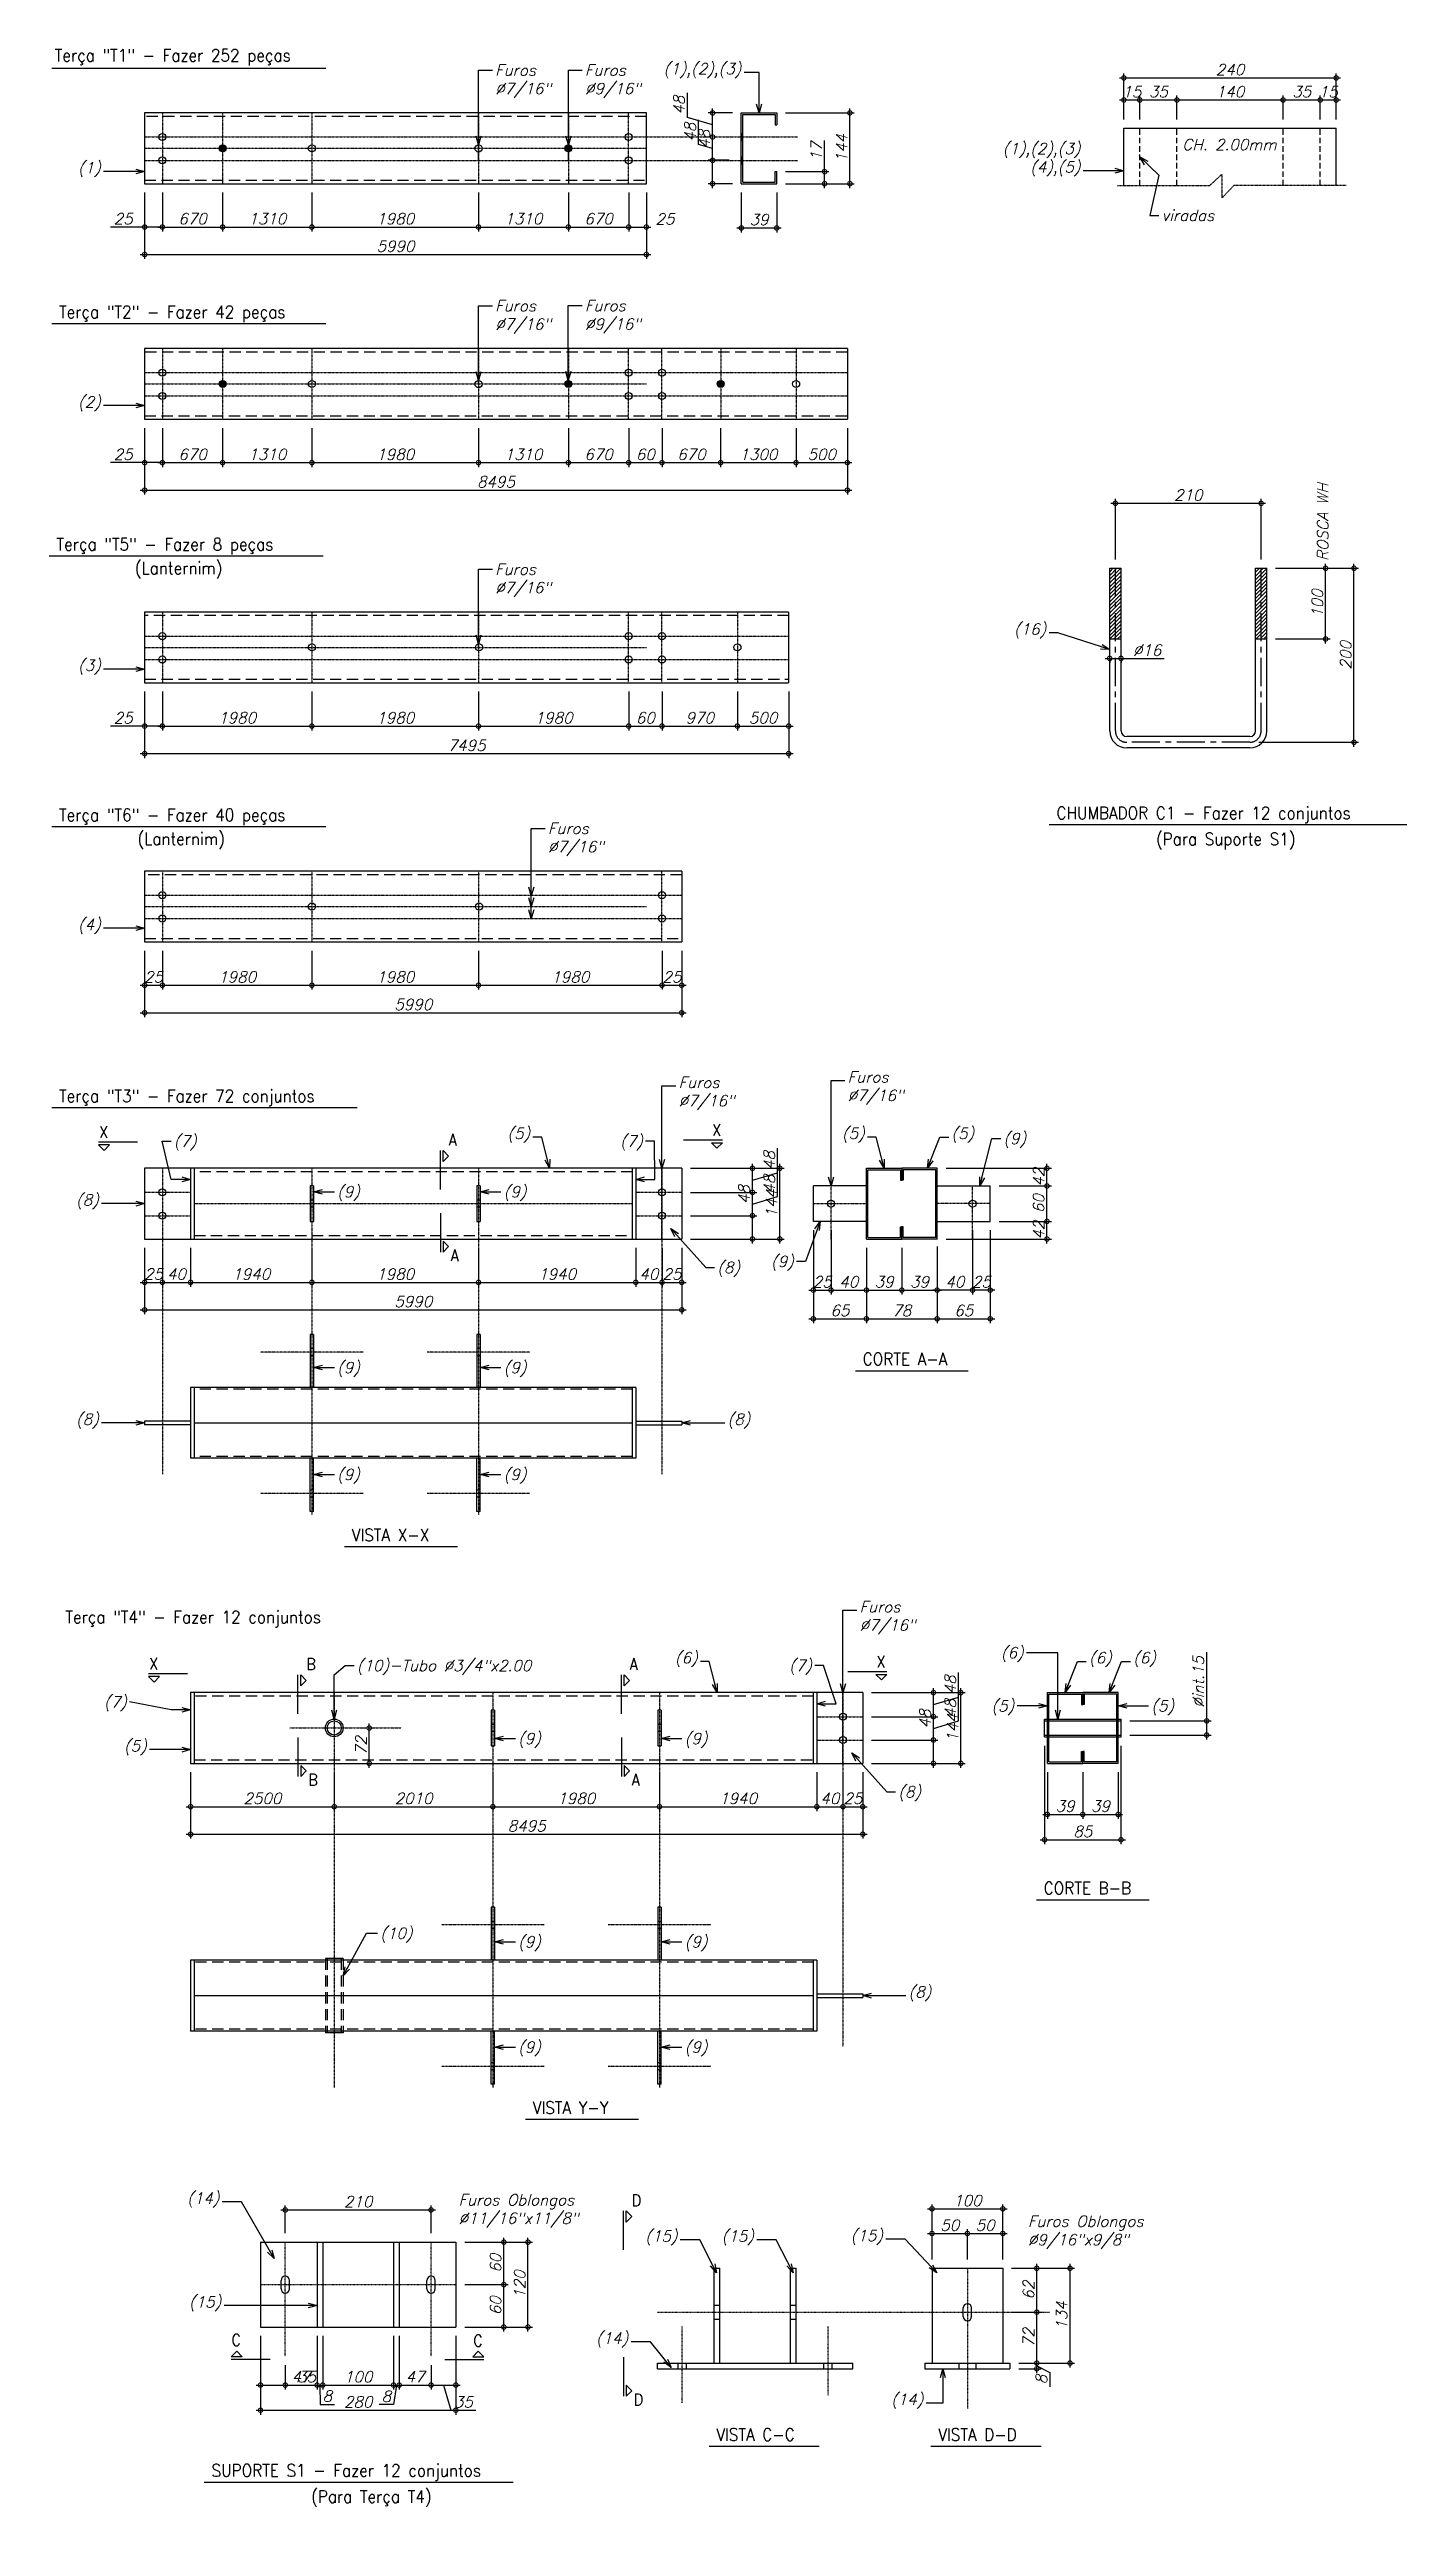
# Model space of a CAD drawing. Header units: millimetres. Extents: x -287396 to 401320, y -174247 to 142644.
# Drawn here: x -114573 to -110736, y 131469 to 138417 of the extents above; entities that cross this region are included whole.
import ezdxf

# ---------------------------------------------------------------- set-up
doc = ezdxf.new("R2010")
doc.units = ezdxf.units.MM
doc.header["$LTSCALE"] = 2.5
for name, pattern in [('CENTER', [50.8, 31.75, -6.35, 6.35, -6.35]), ('DASHDOT', [1, 0.5, -0.25, 0, -0.25]), ('DASHDOT2', [0.5, 0.25, -0.125, 0, -0.125]), ('DASHED', [19.05, 12.7, -6.35]), ('DASHED2', [9.525, 6.35, -3.175])]:
    doc.linetypes.add(name, pattern=pattern)
doc.styles.add('ROMANS', font='romans', dxfattribs={"oblique": 15})
doc.dimstyles.new('Esc. 12.5', dxfattribs={"dimscale": 12.5, "dimtxt": 2.5, "dimasz": 2, "dimexe": 1, "dimexo": 2, "dimtad": 1, "dimdec": 0, "dimtxsty": 'ROMANS', "dimblk": 'DOTSMALL', "dimcen": 2.5, "dimdle": 1, "dimclrd": 2, "dimclre": 2, "dimadec": 0, "dimazin": 0, "dimtfac": 1, "dimtdec": 0, "dimtmove": 0, "dimatfit": 3, "dimldrblk": 'OPEN30', "dimfxl": 1, "dimarcsym": 0})

msp = doc.modelspace()

# ---------------------------------------------------------------- texts
at = {"style": 'ROMANS', "width": 0.9}
for s, height, p in [('Terça "T1" - Fazer 252 peças', 35, (-114557.302, 138382.279)), ('Terça "T2" - Fazer 42 peças', 35, (-114545.201, 137656.886)), ('Terça "T5" - Fazer 8 peças', 35, (-114552.32, 137000.265)), ('(Lanternim)', 35, (-114330.613, 136932.716)), ('Terça "T6" - Fazer 40 peças', 35, (-114545.201, 136234.925)), ('CHUMBADOR C1 - Fazer 12 conjuntos', 35, (-111726.262, 136240.493)), ('(Lanternim)', 35, (-114323.495, 136167.376)), ('(Para Suporte S1)', 35, (-111444.85, 136166.719)), ('Terça "T3" - Fazer 72 conjuntos', 35, (-114545.201, 135440.493)), ('X', 33, (-114431.665, 135339.268)), ('A', 33, (-113444.014, 135317.478)), ('X', 33, (-112699.237, 135345.056)), ('A', 33, (-113438.395, 134990.494)), ('CORTE A-A', 35, (-112273.796, 134696.573)), ('VISTA X-X', 35, (-113717.556, 134199.365)), ('Terça "T4" - Fazer 12 conjuntos', 35, (-114527.205, 133967.198)), ('X', 33, (-114290.605, 133836.28)), ('B', 33, (-113846.33, 133835.139)), ('A', 33, (-112932.498, 133835.139)), ('X', 33, (-112234.482, 133842.067)), ('B', 33, (-113840.711, 133508.155)), ('A', 33, (-112926.88, 133508.155)), ('CORTE B-B', 35, (-111762.28, 133200.937)), ('VISTA Y-Y', 35, (-113206.041, 132580.245)), ('D', 33, (-112926.651, 132319.362)), ('C', 33, (-114057.875, 131924.452)), ('C', 33, (-113374.363, 131922.426)), ('D', 33, (-112921.033, 131755.942)), ('VISTA C-C', 35, (-112687.169, 131656.059)), ('VISTA D-D', 35, (-112060.129, 131656.059)), ('SUPORTE S1 - Fazer 12 conjuntos', 35, (-114114.057, 131554.671)), ('(Para Terça T4)', 35, (-113832.645, 131480.897))]:
    msp.add_text(s, height=height, dxfattribs=at).set_placement(p)
at = {"char_height": 31.25, "style": 'ROMANS'}
for s, insert, attachment_point in [('Furos\\P%%c7/16"', (-113312.6, 138373.671), 1), ('Furos\\P%%c9/16"', (-113058.677, 138373.671), 1), ('(1),(2),(3)', (-112616.767, 138335.685), 9), ('CH. 2.00mm', (-111370.475, 138163.051), 1), ('(1)', (-114427.059, 138056.025), 9), ('Furos\\P%%c7/16"', (-113312.6, 137707.527), 1), ('Furos\\P%%c9/16"', (-113058.796, 137707.969), 1), ('(2)', (-114427.059, 137393.965), 9), ('Furos\\P%%c7/16"', (-113312.6, 136962.7), 1), ('(16)', (-111754.957, 136751.619), 9), ('(3)', (-114427.059, 136649.137), 9), ('Furos\\P%%c7/16"', (-113163.379, 136230.102), 1), ('(4)', (-114427.059, 135916.539), 9), ('Furos\\P%%c7/16"', (-112793.99, 135511.991), 1), ('Furos\\P%%c7/16"', (-112316.251, 135527.136), 1), ('(5)', (-113213.676, 135325.973), 9), ('(5)', (-112268.092, 135325.973), 9), ('(5)', (-112023.001, 135325.973), 7), ('(9)', (-111875.964, 135353.151), 1), ('(8)', (-114432.556, 135137.819), 9), ('(9)', (-113759.127, 135202.78), 1), ('(9)', (-113288.251, 135202.78), 1), ('(9)', (-112468.485, 135005.751), 3), ('(8)', (-112684.621, 134988.554), 1), ('(9)', (-113759.127, 134705.707), 1), ('(9)', (-113288.251, 134705.707), 1), ('(8)', (-114432.556, 134517.952), 9), ('(8)', (-112655.735, 134517.952), 7), ('(9)', (-113759.127, 134403.545), 1), ('(9)', (-113288.251, 134403.545), 1), ('Furos\\P%%c7/16"', (-112282.474, 134029.652), 1), ('(6)', (-112740.12, 133843.634), 9), ('(6)', (-111818.837, 133899.573), 3), ('(6)', (-111634.05, 133843.634), 7), ('(6)', (-111509.232, 133843.634), 7), ('(10)-Tubo %%c3/4"x2.00', (-113703.264, 133863.281), 1), ('(5)', (-111845.509, 133749.229), 3), ('(5)', (-111458.005, 133749.229), 1), ('(5)', (-114297.151, 133594.262), 9), ('(9)', (-113247.612, 133656.815), 1), ('(9)', (-112776.736, 133656.815), 1), ('(8)', (-112173.106, 133506.215), 1), ('(10)', (-113637.181, 133106.331), 1), ('(9)', (-113247.612, 133082.143), 1), ('(9)', (-112776.736, 133082.143), 1), ('(8)', (-112144.22, 132898.833), 7), ('(9)', (-113247.612, 132784.527), 1), ('(9)', (-112776.736, 132784.527), 1), ('(14)', (-114091.91, 132315.828), 9), ('Furos Oblongos\\P%%c11/16"x11/8"', (-113415.998, 132352.751), 1), ('Furos Oblongos\\P%%c9/16"x9/8"', (-111807.152, 132292.226), 1), ('(15)', (-112797.213, 132208.701), 9), ('(15)', (-112581.213, 132208.701), 9), ('(15)', (-112216.568, 132210.119), 9), ('(15)', (-114086.629, 132022.573), 9), ('(14)', (-112936.336, 131920.071), 9), ('(14)', (-112102.392, 131747.022), 9)]:
    msp.add_mtext(s, dxfattribs=dict(at, insert=insert, attachment_point=attachment_point))
for s, insert, width, attachment_point in [('\\P(1),(2),(3)\\P(4),(5)', (-111658.295, 138058.111), 299.38272, 9), ('viradas', (-111429.17, 137962.937), 69.3579, 1), ('(7)', (-114220.642, 135345.74), 75.23508, 1), ('(7)', (-112895.023, 135345.74), 75.23508, 3), ('(7)', (-112417.319, 133863.401), 75.23508, 3), ('(7)', (-114353.525, 133760.506), 75.23508, 3)]:
    msp.add_mtext(s, dxfattribs=dict(at, insert=insert, width=width, attachment_point=attachment_point))
at = {"insert": (-110958.032, 137189.939), "char_height": 31.25, "attachment_point": 9, "rotation": 90, "style": 'ROMANS'}
msp.add_mtext('ROSCA WH', dxfattribs=at)

# ---------------------------------------------------------------- blocks, each defined once
blk = doc.blocks.new('_DotSmall')
at = {"color": 0, "linetype": 'ByBlock', "const_width": 0.5}
blk.add_lwpolyline([(-0.0625, 0, 1), (0.0625, 0, 1)], format="xyb", close=True, dxfattribs=at)
blk = doc.blocks.new('*D357')
at = {"color": 2, "lineweight": -2}
for p, q in [((-114303.1, 138012), (-114303.1, 137901.9)), ((-114253.1, 138012), (-114253.1, 137901.9)), ((-114303.1, 137914.4), (-114399.8, 137914.4)), ((-114253.1, 137914.4), (-114315.6, 137914.4))]:
    blk.add_line(p, q, dxfattribs=at)
at = {"layer": 'DEFPOINTS', "color": 0}
for p in [(-114303.1, 138037), (-114253.1, 138037), (-114253.1, 137914.4)]:
    blk.add_point(p, dxfattribs=at)
at = {"color": 2, "lineweight": -2, "xscale": 25, "yscale": 25, "zscale": 25, "rotation": 180}
blk.add_blockref('_DotSmall', (-114303.1, 137914.4), dxfattribs=at)
at = {"color": 2, "lineweight": -2, "xscale": 25, "yscale": 25, "zscale": 25}
blk.add_blockref('_DotSmall', (-114253.1, 137914.4), dxfattribs=at)
at = {"color": 0, "insert": (-114363.9, 137937.9), "char_height": 31.25, "attachment_point": 5, "style": 'ROMANS'}
blk.add_mtext('25', dxfattribs=at)
blk = doc.blocks.new('_OPEN30')
at = {"color": 0, "linetype": 'ByBlock', "ltscale": 0.5}
for p, q in [((-1, 0.27), (0, 0)), ((0, 0), (-1, -0.27)), ((0, 0), (-1, 0))]:
    blk.add_line(p, q, dxfattribs=at)
blk = doc.blocks.new('*D358')
at = {"color": 2, "lineweight": -2}
for p, q in [((-114253.1, 138012), (-114253.1, 137901.9)), ((-114082.7, 138012), (-114082.7, 137901.9)), ((-114265.6, 137914.4), (-114070.2, 137914.4))]:
    blk.add_line(p, q, dxfattribs=at)
at = {"layer": 'DEFPOINTS', "color": 0}
for p in [(-114253.1, 138037), (-114082.7, 138037), (-114082.7, 137914.4)]:
    blk.add_point(p, dxfattribs=at)
at = {"color": 2, "lineweight": -2, "xscale": 25, "yscale": 25, "zscale": 25, "rotation": 180}
blk.add_blockref('_DotSmall', (-114253.1, 137914.4), dxfattribs=at)
at = {"color": 2, "lineweight": -2, "xscale": 25, "yscale": 25, "zscale": 25}
blk.add_blockref('_DotSmall', (-114082.7, 137914.4), dxfattribs=at)
at = {"color": 0, "insert": (-114167.9, 137937.9), "char_height": 31.25, "attachment_point": 5, "style": 'ROMANS'}
blk.add_mtext('670', dxfattribs=at)
blk = doc.blocks.new('*D359')
at = {"color": 2, "lineweight": -2}
for p, q in [((-113830.5, 138012), (-113830.5, 137901.9)), ((-113359.6, 138012), (-113359.6, 137901.9)), ((-113843, 137914.4), (-113347.1, 137914.4))]:
    blk.add_line(p, q, dxfattribs=at)
at = {"layer": 'DEFPOINTS', "color": 0}
for p in [(-113830.5, 138037), (-113359.6, 138037), (-113359.6, 137914.4)]:
    blk.add_point(p, dxfattribs=at)
at = {"color": 2, "lineweight": -2, "xscale": 25, "yscale": 25, "zscale": 25, "rotation": 180}
blk.add_blockref('_DotSmall', (-113830.5, 137914.4), dxfattribs=at)
at = {"color": 2, "lineweight": -2, "xscale": 25, "yscale": 25, "zscale": 25}
blk.add_blockref('_DotSmall', (-113359.6, 137914.4), dxfattribs=at)
at = {"color": 0, "insert": (-113595.1, 137937.9), "char_height": 31.25, "attachment_point": 5, "style": 'ROMANS'}
blk.add_mtext('1980', dxfattribs=at)
blk = doc.blocks.new('*D360')
at = {"color": 2, "lineweight": -2}
for p, q in [((-113359.6, 138012), (-113359.6, 137901.9)), ((-113105.7, 138012), (-113105.7, 137901.9)), ((-113372.1, 137914.4), (-113093.2, 137914.4))]:
    blk.add_line(p, q, dxfattribs=at)
at = {"layer": 'DEFPOINTS', "color": 0}
for p in [(-113359.6, 138037), (-113105.7, 138037), (-113105.7, 137914.4)]:
    blk.add_point(p, dxfattribs=at)
at = {"color": 2, "lineweight": -2, "xscale": 25, "yscale": 25, "zscale": 25, "rotation": 180}
blk.add_blockref('_DotSmall', (-113359.6, 137914.4), dxfattribs=at)
at = {"color": 2, "lineweight": -2, "xscale": 25, "yscale": 25, "zscale": 25}
blk.add_blockref('_DotSmall', (-113105.7, 137914.4), dxfattribs=at)
at = {"color": 0, "insert": (-113232.7, 137937.9), "char_height": 31.25, "attachment_point": 5, "style": 'ROMANS'}
blk.add_mtext('1310', dxfattribs=at)
blk = doc.blocks.new('*D361')
at = {"color": 2, "lineweight": -2}
for p, q in [((-113105.7, 138012), (-113105.7, 137901.9)), ((-112935.2, 138012), (-112935.2, 137901.9)), ((-113118.2, 137914.4), (-112922.7, 137914.4))]:
    blk.add_line(p, q, dxfattribs=at)
at = {"layer": 'DEFPOINTS', "color": 0}
for p in [(-113105.7, 138037), (-112935.2, 138037), (-112935.2, 137914.4)]:
    blk.add_point(p, dxfattribs=at)
at = {"color": 2, "lineweight": -2, "xscale": 25, "yscale": 25, "zscale": 25, "rotation": 180}
blk.add_blockref('_DotSmall', (-113105.7, 137914.4), dxfattribs=at)
at = {"color": 2, "lineweight": -2, "xscale": 25, "yscale": 25, "zscale": 25}
blk.add_blockref('_DotSmall', (-112935.2, 137914.4), dxfattribs=at)
at = {"color": 0, "insert": (-113020.5, 137937.9), "char_height": 31.25, "attachment_point": 5, "style": 'ROMANS'}
blk.add_mtext('670', dxfattribs=at)
blk = doc.blocks.new('*D362')
at = {"color": 2, "lineweight": -2}
for p, q in [((-112935.2, 138012), (-112935.2, 137901.9)), ((-112885.2, 138012), (-112885.2, 137901.9)), ((-112947.7, 137914.4), (-112872.7, 137914.4))]:
    blk.add_line(p, q, dxfattribs=at)
at = {"layer": 'DEFPOINTS', "color": 0}
for p in [(-112935.2, 138037), (-112885.2, 138037), (-112885.2, 137914.4)]:
    blk.add_point(p, dxfattribs=at)
at = {"color": 2, "lineweight": -2, "xscale": 25, "yscale": 25, "zscale": 25, "rotation": 180}
blk.add_blockref('_DotSmall', (-112935.2, 137914.4), dxfattribs=at)
at = {"color": 2, "lineweight": -2, "xscale": 25, "yscale": 25, "zscale": 25}
blk.add_blockref('_DotSmall', (-112885.2, 137914.4), dxfattribs=at)
at = {"color": 0, "insert": (-112832.7, 137937.5), "char_height": 31.25, "attachment_point": 5, "style": 'ROMANS'}
blk.add_mtext('25', dxfattribs=at)
blk = doc.blocks.new('*D288')
at = {"color": 2, "lineweight": -2}
for p, q in [((-114082.7, 138012), (-114082.7, 137901.9)), ((-113830.5, 138012), (-113830.5, 137901.9)), ((-114095.2, 137914.4), (-113818, 137914.4))]:
    blk.add_line(p, q, dxfattribs=at)
at = {"layer": 'DEFPOINTS', "color": 0}
for p in [(-114082.7, 138037), (-113830.5, 138037), (-113830.5, 137914.4)]:
    blk.add_point(p, dxfattribs=at)
at = {"color": 2, "lineweight": -2, "xscale": 25, "yscale": 25, "zscale": 25, "rotation": 180}
blk.add_blockref('_DotSmall', (-114082.7, 137914.4), dxfattribs=at)
at = {"color": 2, "lineweight": -2, "xscale": 25, "yscale": 25, "zscale": 25}
blk.add_blockref('_DotSmall', (-113830.5, 137914.4), dxfattribs=at)
at = {"color": 0, "insert": (-113956.6, 137937.9), "char_height": 31.25, "attachment_point": 5, "style": 'ROMANS'}
blk.add_mtext('1310', dxfattribs=at)
blk = doc.blocks.new('*D289')
at = {"color": 2, "lineweight": -2}
for p, q in [((-114303.1, 138012), (-114303.1, 137824.2)), ((-112885.2, 138012), (-112885.2, 137824.2)), ((-114315.6, 137836.7), (-112872.7, 137836.7))]:
    blk.add_line(p, q, dxfattribs=at)
at = {"layer": 'DEFPOINTS', "color": 0}
for p in [(-114303.1, 138037), (-112885.2, 138037), (-112885.2, 137836.7)]:
    blk.add_point(p, dxfattribs=at)
at = {"color": 2, "lineweight": -2, "xscale": 25, "yscale": 25, "zscale": 25, "rotation": 180}
blk.add_blockref('_DotSmall', (-114303.1, 137836.7), dxfattribs=at)
at = {"color": 2, "lineweight": -2, "xscale": 25, "yscale": 25, "zscale": 25}
blk.add_blockref('_DotSmall', (-112885.2, 137836.7), dxfattribs=at)
at = {"color": 0, "insert": (-113594.2, 137860.1), "char_height": 31.25, "attachment_point": 5, "style": 'ROMANS'}
blk.add_mtext('5990', dxfattribs=at)
blk = doc.blocks.new('*D363')
at = {"color": 2, "lineweight": -2}
for p, q in [((-112616.8, 138012), (-112616.8, 137899.3)), ((-112516.8, 138012), (-112516.8, 137899.3)), ((-112629.3, 137911.8), (-112504.3, 137911.8))]:
    blk.add_line(p, q, dxfattribs=at)
at = {"layer": 'DEFPOINTS', "color": 0}
for p in [(-112616.8, 138037), (-112516.8, 138037), (-112516.8, 137911.8)]:
    blk.add_point(p, dxfattribs=at)
at = {"color": 2, "lineweight": -2, "xscale": 25, "yscale": 25, "zscale": 25, "rotation": 180}
blk.add_blockref('_DotSmall', (-112616.8, 137911.8), dxfattribs=at)
at = {"color": 2, "lineweight": -2, "xscale": 25, "yscale": 25, "zscale": 25}
blk.add_blockref('_DotSmall', (-112516.8, 137911.8), dxfattribs=at)
at = {"color": 0, "insert": (-112566.8, 137935.3), "char_height": 31.25, "attachment_point": 5, "style": 'ROMANS'}
blk.add_mtext('39', dxfattribs=at)
blk = doc.blocks.new('*D364')
at = {"color": 2, "lineweight": -2}
for p, q in [((-112381.6, 138071), (-112381.6, 138159.3)), ((-112491.8, 138071), (-112369.1, 138071)), ((-112381.6, 138024.5), (-112381.6, 138071)), ((-112491.8, 138037), (-112369.1, 138037))]:
    blk.add_line(p, q, dxfattribs=at)
at = {"layer": 'DEFPOINTS', "color": 0}
for p in [(-112516.8, 138071), (-112381.6, 138071), (-112516.8, 138037)]:
    blk.add_point(p, dxfattribs=at)
at = {"color": 2, "lineweight": -2, "xscale": 25, "yscale": 25, "zscale": 25}
for p, rotation in [((-112381.6, 138071), 90), ((-112381.6, 138037), 270)]:
    blk.add_blockref('_DotSmall', p, dxfattribs=dict(at, rotation=rotation))
at = {"color": 0, "insert": (-112405, 138127.6), "char_height": 31.25, "attachment_point": 5, "rotation": 90, "style": 'ROMANS'}
blk.add_mtext('17', dxfattribs=at)
blk = doc.blocks.new('*D365')
at = {"color": 2, "lineweight": -2}
for p, q in [((-112491.8, 138237), (-112297.5, 138237)), ((-112310, 138024.5), (-112310, 138249.5)), ((-112491.8, 138037), (-112297.5, 138037))]:
    blk.add_line(p, q, dxfattribs=at)
at = {"layer": 'DEFPOINTS', "color": 0}
for p in [(-112516.8, 138237), (-112310, 138237), (-112516.8, 138037)]:
    blk.add_point(p, dxfattribs=at)
at = {"color": 2, "lineweight": -2, "xscale": 25, "yscale": 25, "zscale": 25}
for p, rotation in [((-112310, 138237), 90), ((-112310, 138037), 270)]:
    blk.add_blockref('_DotSmall', p, dxfattribs=dict(at, rotation=rotation))
at = {"color": 0, "insert": (-112333.4, 138137), "char_height": 31.25, "attachment_point": 5, "rotation": 90, "style": 'ROMANS'}
blk.add_mtext('144', dxfattribs=at)
blk = doc.blocks.new('*D366')
at = {"color": 2, "lineweight": -2}
for p, q in [((-112698.1, 138103), (-112698.1, 138197.1)), ((-112651.5, 138103), (-112710.6, 138103)), ((-112698.1, 138024.5), (-112698.1, 138103)), ((-112641.8, 138037), (-112710.6, 138037))]:
    blk.add_line(p, q, dxfattribs=at)
at = {"layer": 'DEFPOINTS', "color": 0}
for p in [(-112698.1, 138103), (-112626.5, 138103), (-112616.8, 138037)]:
    blk.add_point(p, dxfattribs=at)
at = {"color": 2, "lineweight": -2, "xscale": 25, "yscale": 25, "zscale": 25}
for p, rotation in [((-112698.1, 138103), 90), ((-112698.1, 138037), 270)]:
    blk.add_blockref('_DotSmall', p, dxfattribs=dict(at, rotation=rotation))
at = {"color": 0, "insert": (-112721.5, 138162.5), "char_height": 31.25, "attachment_point": 5, "rotation": 90, "style": 'ROMANS'}
blk.add_mtext('48', dxfattribs=at)
blk = doc.blocks.new('*D367')
at = {"color": 2, "lineweight": -2}
for p, q in [((-112738, 138147.9), (-112738, 138217)), ((-112698.1, 138136), (-112738, 138147.9)), ((-112723.1, 138169), (-112710.6, 138169)), ((-112698.1, 138090.5), (-112698.1, 138181.5)), ((-112651.5, 138103), (-112710.6, 138103))]:
    blk.add_line(p, q, dxfattribs=at)
at = {"layer": 'DEFPOINTS', "color": 0}
for p in [(-112698.1, 138169), (-112698.1, 138169), (-112626.5, 138103)]:
    blk.add_point(p, dxfattribs=at)
at = {"color": 2, "lineweight": -2, "xscale": 25, "yscale": 25, "zscale": 25}
for p, rotation in [((-112698.1, 138169), 90), ((-112698.1, 138103), 270)]:
    blk.add_blockref('_DotSmall', p, dxfattribs=dict(at, rotation=rotation))
at = {"color": 0, "insert": (-112761.4, 138182.5), "char_height": 31.25, "attachment_point": 5, "rotation": 90, "style": 'ROMANS'}
blk.add_mtext('48', dxfattribs=at)
blk = doc.blocks.new('*D368')
at = {"color": 2, "lineweight": -2}
for p, q in [((-112769.2, 138224.3), (-112769.2, 138293.4)), ((-112698.1, 138203), (-112769.2, 138224.3)), ((-112641.8, 138237), (-112710.6, 138237)), ((-112698.1, 138156.5), (-112698.1, 138249.5)), ((-112723.1, 138169), (-112710.6, 138169))]:
    blk.add_line(p, q, dxfattribs=at)
at = {"layer": 'DEFPOINTS', "color": 0}
for p in [(-112698.1, 138237), (-112616.8, 138237), (-112698.1, 138169)]:
    blk.add_point(p, dxfattribs=at)
at = {"color": 2, "lineweight": -2, "xscale": 25, "yscale": 25, "zscale": 25}
for p, rotation in [((-112698.1, 138237), 90), ((-112698.1, 138169), 270)]:
    blk.add_blockref('_DotSmall', p, dxfattribs=dict(at, rotation=rotation))
at = {"color": 0, "insert": (-112792.6, 138258.8), "char_height": 31.25, "attachment_point": 5, "rotation": 90, "style": 'ROMANS'}
blk.add_mtext('48', dxfattribs=at)
blk = doc.blocks.new('*D369')
at = {"color": 2, "lineweight": -2}
for p, q in [((-114303.1, 137345.8), (-114303.1, 137235.8)), ((-114253.1, 137345.8), (-114253.1, 137235.8)), ((-114303.1, 137248.3), (-114399.8, 137248.3)), ((-114253.1, 137248.3), (-114315.6, 137248.3))]:
    blk.add_line(p, q, dxfattribs=at)
at = {"layer": 'DEFPOINTS', "color": 0}
for p in [(-114303.1, 137370.8), (-114253.1, 137370.8), (-114253.1, 137248.3)]:
    blk.add_point(p, dxfattribs=at)
at = {"color": 2, "lineweight": -2, "xscale": 25, "yscale": 25, "zscale": 25, "rotation": 180}
blk.add_blockref('_DotSmall', (-114303.1, 137248.3), dxfattribs=at)
at = {"color": 2, "lineweight": -2, "xscale": 25, "yscale": 25, "zscale": 25}
blk.add_blockref('_DotSmall', (-114253.1, 137248.3), dxfattribs=at)
at = {"color": 0, "insert": (-114363.9, 137271.7), "char_height": 31.25, "attachment_point": 5, "style": 'ROMANS'}
blk.add_mtext('25', dxfattribs=at)
blk = doc.blocks.new('*D370')
at = {"color": 2, "lineweight": -2}
for p, q in [((-114253.1, 137345.8), (-114253.1, 137235.8)), ((-114082.7, 137345.8), (-114082.7, 137235.8)), ((-114265.6, 137248.3), (-114070.2, 137248.3))]:
    blk.add_line(p, q, dxfattribs=at)
at = {"layer": 'DEFPOINTS', "color": 0}
for p in [(-114253.1, 137370.8), (-114082.7, 137370.8), (-114082.7, 137248.3)]:
    blk.add_point(p, dxfattribs=at)
at = {"color": 2, "lineweight": -2, "xscale": 25, "yscale": 25, "zscale": 25, "rotation": 180}
blk.add_blockref('_DotSmall', (-114253.1, 137248.3), dxfattribs=at)
at = {"color": 2, "lineweight": -2, "xscale": 25, "yscale": 25, "zscale": 25}
blk.add_blockref('_DotSmall', (-114082.7, 137248.3), dxfattribs=at)
at = {"color": 0, "insert": (-114167.9, 137271.7), "char_height": 31.25, "attachment_point": 5, "style": 'ROMANS'}
blk.add_mtext('670', dxfattribs=at)
blk = doc.blocks.new('*D371')
at = {"color": 2, "lineweight": -2}
for p, q in [((-113830.5, 137345.8), (-113830.5, 137235.8)), ((-113359.6, 137345.8), (-113359.6, 137235.8)), ((-113843, 137248.3), (-113347.1, 137248.3))]:
    blk.add_line(p, q, dxfattribs=at)
at = {"layer": 'DEFPOINTS', "color": 0}
for p in [(-113830.5, 137370.8), (-113359.6, 137370.8), (-113359.6, 137248.3)]:
    blk.add_point(p, dxfattribs=at)
at = {"color": 2, "lineweight": -2, "xscale": 25, "yscale": 25, "zscale": 25, "rotation": 180}
blk.add_blockref('_DotSmall', (-113830.5, 137248.3), dxfattribs=at)
at = {"color": 2, "lineweight": -2, "xscale": 25, "yscale": 25, "zscale": 25}
blk.add_blockref('_DotSmall', (-113359.6, 137248.3), dxfattribs=at)
at = {"color": 0, "insert": (-113595.1, 137271.7), "char_height": 31.25, "attachment_point": 5, "style": 'ROMANS'}
blk.add_mtext('1980', dxfattribs=at)
blk = doc.blocks.new('*D372')
at = {"color": 2, "lineweight": -2}
for p, q in [((-113359.6, 137345.8), (-113359.6, 137235.8)), ((-113105.7, 137345.8), (-113105.7, 137235.8)), ((-113372.1, 137248.3), (-113093.2, 137248.3))]:
    blk.add_line(p, q, dxfattribs=at)
at = {"layer": 'DEFPOINTS', "color": 0}
for p in [(-113359.6, 137370.8), (-113105.7, 137370.8), (-113105.7, 137248.3)]:
    blk.add_point(p, dxfattribs=at)
at = {"color": 2, "lineweight": -2, "xscale": 25, "yscale": 25, "zscale": 25, "rotation": 180}
blk.add_blockref('_DotSmall', (-113359.6, 137248.3), dxfattribs=at)
at = {"color": 2, "lineweight": -2, "xscale": 25, "yscale": 25, "zscale": 25}
blk.add_blockref('_DotSmall', (-113105.7, 137248.3), dxfattribs=at)
at = {"color": 0, "insert": (-113232.7, 137271.7), "char_height": 31.25, "attachment_point": 5, "style": 'ROMANS'}
blk.add_mtext('1310', dxfattribs=at)
blk = doc.blocks.new('*D373')
at = {"color": 2, "lineweight": -2}
for p, q in [((-113105.7, 137345.8), (-113105.7, 137235.8)), ((-112935.2, 137345.8), (-112935.2, 137235.8)), ((-113118.2, 137248.3), (-112922.7, 137248.3))]:
    blk.add_line(p, q, dxfattribs=at)
at = {"layer": 'DEFPOINTS', "color": 0}
for p in [(-113105.7, 137370.8), (-112935.2, 137370.8), (-112935.2, 137248.3)]:
    blk.add_point(p, dxfattribs=at)
at = {"color": 2, "lineweight": -2, "xscale": 25, "yscale": 25, "zscale": 25, "rotation": 180}
blk.add_blockref('_DotSmall', (-113105.7, 137248.3), dxfattribs=at)
at = {"color": 2, "lineweight": -2, "xscale": 25, "yscale": 25, "zscale": 25}
blk.add_blockref('_DotSmall', (-112935.2, 137248.3), dxfattribs=at)
at = {"color": 0, "insert": (-113020.5, 137271.7), "char_height": 31.25, "attachment_point": 5, "style": 'ROMANS'}
blk.add_mtext('670', dxfattribs=at)
blk = doc.blocks.new('*D374')
at = {"color": 2, "lineweight": -2}
for p, q in [((-112935.2, 137345.8), (-112935.2, 137235.8)), ((-112841, 137345.8), (-112841, 137235.8)), ((-112947.7, 137248.3), (-112828.5, 137248.3))]:
    blk.add_line(p, q, dxfattribs=at)
at = {"layer": 'DEFPOINTS', "color": 0}
for p in [(-112935.2, 137370.8), (-112841, 137370.8), (-112841, 137248.3)]:
    blk.add_point(p, dxfattribs=at)
at = {"color": 2, "lineweight": -2, "xscale": 25, "yscale": 25, "zscale": 25, "rotation": 180}
blk.add_blockref('_DotSmall', (-112935.2, 137248.3), dxfattribs=at)
at = {"color": 2, "lineweight": -2, "xscale": 25, "yscale": 25, "zscale": 25}
blk.add_blockref('_DotSmall', (-112841, 137248.3), dxfattribs=at)
at = {"color": 0, "insert": (-112888.1, 137271.7), "char_height": 31.25, "attachment_point": 5, "style": 'ROMANS'}
blk.add_mtext('60', dxfattribs=at)
blk = doc.blocks.new('*D290')
at = {"color": 2, "lineweight": -2}
for p, q in [((-114082.7, 137345.8), (-114082.7, 137235.8)), ((-113830.5, 137345.8), (-113830.5, 137235.8)), ((-114095.2, 137248.3), (-113818, 137248.3))]:
    blk.add_line(p, q, dxfattribs=at)
at = {"layer": 'DEFPOINTS', "color": 0}
for p in [(-114082.7, 137370.8), (-113830.5, 137370.8), (-113830.5, 137248.3)]:
    blk.add_point(p, dxfattribs=at)
at = {"color": 2, "lineweight": -2, "xscale": 25, "yscale": 25, "zscale": 25, "rotation": 180}
blk.add_blockref('_DotSmall', (-114082.7, 137248.3), dxfattribs=at)
at = {"color": 2, "lineweight": -2, "xscale": 25, "yscale": 25, "zscale": 25}
blk.add_blockref('_DotSmall', (-113830.5, 137248.3), dxfattribs=at)
at = {"color": 0, "insert": (-113956.6, 137271.7), "char_height": 31.25, "attachment_point": 5, "style": 'ROMANS'}
blk.add_mtext('1310', dxfattribs=at)
blk = doc.blocks.new('*D291')
at = {"color": 2, "lineweight": -2}
for p, q in [((-114303.1, 137345.8), (-114303.1, 137158)), ((-112317.2, 137345.8), (-112317.2, 137158)), ((-114315.6, 137170.5), (-112304.7, 137170.5))]:
    blk.add_line(p, q, dxfattribs=at)
at = {"layer": 'DEFPOINTS', "color": 0}
for p in [(-114303.1, 137370.8), (-112317.2, 137370.8), (-112317.2, 137170.5)]:
    blk.add_point(p, dxfattribs=at)
at = {"color": 2, "lineweight": -2, "xscale": 25, "yscale": 25, "zscale": 25, "rotation": 180}
blk.add_blockref('_DotSmall', (-114303.1, 137170.5), dxfattribs=at)
at = {"color": 2, "lineweight": -2, "xscale": 25, "yscale": 25, "zscale": 25}
blk.add_blockref('_DotSmall', (-112317.2, 137170.5), dxfattribs=at)
at = {"color": 0, "insert": (-113310.2, 137194), "char_height": 31.25, "attachment_point": 5, "style": 'ROMANS'}
blk.add_mtext('8495', dxfattribs=at)
blk = doc.blocks.new('*D292')
at = {"color": 2, "lineweight": -2}
for p, q in [((-112841, 137345.8), (-112841, 137235.8)), ((-112675.2, 137345.8), (-112675.2, 137235.8)), ((-112853.5, 137248.3), (-112662.7, 137248.3))]:
    blk.add_line(p, q, dxfattribs=at)
at = {"layer": 'DEFPOINTS', "color": 0}
for p in [(-112841, 137370.8), (-112675.2, 137370.8), (-112675.2, 137248.3)]:
    blk.add_point(p, dxfattribs=at)
at = {"color": 2, "lineweight": -2, "xscale": 25, "yscale": 25, "zscale": 25, "rotation": 180}
blk.add_blockref('_DotSmall', (-112841, 137248.3), dxfattribs=at)
at = {"color": 2, "lineweight": -2, "xscale": 25, "yscale": 25, "zscale": 25}
blk.add_blockref('_DotSmall', (-112675.2, 137248.3), dxfattribs=at)
at = {"color": 0, "insert": (-112758.1, 137271.7), "char_height": 31.25, "attachment_point": 5, "style": 'ROMANS'}
blk.add_mtext('670', dxfattribs=at)
blk = doc.blocks.new('*D375')
at = {"color": 2, "lineweight": -2}
for p, q in [((-111548.2, 138273.6), (-111478.2, 138273.6)), ((-111535.7, 138218.7), (-111535.7, 138286.1)), ((-111490.7, 138218.7), (-111490.7, 138286.1))]:
    blk.add_line(p, q, dxfattribs=at)
at = {"layer": 'DEFPOINTS', "color": 0}
for p in [(-111490.7, 138273.6), (-111535.7, 138193.7), (-111490.7, 138193.7)]:
    blk.add_point(p, dxfattribs=at)
at = {"color": 2, "lineweight": -2, "xscale": 25, "yscale": 25, "zscale": 25, "rotation": 180}
blk.add_blockref('_DotSmall', (-111535.7, 138273.6), dxfattribs=at)
at = {"color": 2, "lineweight": -2, "xscale": 25, "yscale": 25, "zscale": 25}
blk.add_blockref('_DotSmall', (-111490.7, 138273.6), dxfattribs=at)
at = {"color": 0, "insert": (-111513.2, 138297), "char_height": 31.25, "attachment_point": 5, "style": 'ROMANS'}
blk.add_mtext('15', dxfattribs=at)
blk = doc.blocks.new('*D376')
at = {"color": 2, "lineweight": -2}
for p, q in [((-111503.2, 138273.6), (-111373.2, 138273.6)), ((-111490.7, 138218.7), (-111490.7, 138286.1)), ((-111385.7, 138218.7), (-111385.7, 138286.1))]:
    blk.add_line(p, q, dxfattribs=at)
at = {"layer": 'DEFPOINTS', "color": 0}
for p in [(-111385.7, 138273.6), (-111490.7, 138193.7), (-111385.7, 138193.7)]:
    blk.add_point(p, dxfattribs=at)
at = {"color": 2, "lineweight": -2, "xscale": 25, "yscale": 25, "zscale": 25, "rotation": 180}
blk.add_blockref('_DotSmall', (-111490.7, 138273.6), dxfattribs=at)
at = {"color": 2, "lineweight": -2, "xscale": 25, "yscale": 25, "zscale": 25}
blk.add_blockref('_DotSmall', (-111385.7, 138273.6), dxfattribs=at)
at = {"color": 0, "insert": (-111438.2, 138297), "char_height": 31.25, "attachment_point": 5, "style": 'ROMANS'}
blk.add_mtext('35', dxfattribs=at)
blk = doc.blocks.new('*D377')
at = {"color": 2, "lineweight": -2}
for p, q in [((-111398.2, 138273.6), (-111073.2, 138273.6)), ((-111385.7, 138218.7), (-111385.7, 138286.1)), ((-111085.7, 138218.7), (-111085.7, 138286.1))]:
    blk.add_line(p, q, dxfattribs=at)
at = {"layer": 'DEFPOINTS', "color": 0}
for p in [(-111085.7, 138273.6), (-111385.7, 138193.7), (-111085.7, 138193.7)]:
    blk.add_point(p, dxfattribs=at)
at = {"color": 2, "lineweight": -2, "xscale": 25, "yscale": 25, "zscale": 25, "rotation": 180}
blk.add_blockref('_DotSmall', (-111385.7, 138273.6), dxfattribs=at)
at = {"color": 2, "lineweight": -2, "xscale": 25, "yscale": 25, "zscale": 25}
blk.add_blockref('_DotSmall', (-111085.7, 138273.6), dxfattribs=at)
at = {"color": 0, "insert": (-111235.7, 138297), "char_height": 31.25, "attachment_point": 5, "style": 'ROMANS'}
blk.add_mtext('140', dxfattribs=at)
blk = doc.blocks.new('*D378')
at = {"color": 2, "lineweight": -2}
for p, q in [((-111098.2, 138273.6), (-110968.2, 138273.6)), ((-111085.7, 138218.7), (-111085.7, 138286.1)), ((-110980.7, 138218.7), (-110980.7, 138286.1))]:
    blk.add_line(p, q, dxfattribs=at)
at = {"layer": 'DEFPOINTS', "color": 0}
for p in [(-110980.7, 138273.6), (-111085.7, 138193.7), (-110980.7, 138193.7)]:
    blk.add_point(p, dxfattribs=at)
at = {"color": 2, "lineweight": -2, "xscale": 25, "yscale": 25, "zscale": 25, "rotation": 180}
blk.add_blockref('_DotSmall', (-111085.7, 138273.6), dxfattribs=at)
at = {"color": 2, "lineweight": -2, "xscale": 25, "yscale": 25, "zscale": 25}
blk.add_blockref('_DotSmall', (-110980.7, 138273.6), dxfattribs=at)
at = {"color": 0, "insert": (-111033.2, 138297), "char_height": 31.25, "attachment_point": 5, "style": 'ROMANS'}
blk.add_mtext('35', dxfattribs=at)
blk = doc.blocks.new('*D379')
at = {"color": 2, "lineweight": -2}
for p, q in [((-110993.2, 138273.6), (-110923.2, 138273.6)), ((-110980.7, 138218.7), (-110980.7, 138286.1)), ((-110935.7, 138218.7), (-110935.7, 138286.1))]:
    blk.add_line(p, q, dxfattribs=at)
at = {"layer": 'DEFPOINTS', "color": 0}
for p in [(-110935.7, 138273.6), (-110980.7, 138193.7), (-110935.7, 138193.7)]:
    blk.add_point(p, dxfattribs=at)
at = {"color": 2, "lineweight": -2, "xscale": 25, "yscale": 25, "zscale": 25, "rotation": 180}
blk.add_blockref('_DotSmall', (-110980.7, 138273.6), dxfattribs=at)
at = {"color": 2, "lineweight": -2, "xscale": 25, "yscale": 25, "zscale": 25}
blk.add_blockref('_DotSmall', (-110935.7, 138273.6), dxfattribs=at)
at = {"color": 0, "insert": (-110958.2, 138297), "char_height": 31.25, "attachment_point": 5, "style": 'ROMANS'}
blk.add_mtext('15', dxfattribs=at)
blk = doc.blocks.new('*D293')
at = {"color": 2, "lineweight": -2}
for p, q in [((-111548.2, 138335.9), (-110923.2, 138335.9)), ((-111535.7, 138218.7), (-111535.7, 138348.4)), ((-110935.7, 138218.7), (-110935.7, 138348.4))]:
    blk.add_line(p, q, dxfattribs=at)
at = {"layer": 'DEFPOINTS', "color": 0}
for p in [(-110935.7, 138335.9), (-111535.7, 138193.7), (-110935.7, 138193.7)]:
    blk.add_point(p, dxfattribs=at)
at = {"color": 2, "lineweight": -2, "xscale": 25, "yscale": 25, "zscale": 25, "rotation": 180}
blk.add_blockref('_DotSmall', (-111535.7, 138335.9), dxfattribs=at)
at = {"color": 2, "lineweight": -2, "xscale": 25, "yscale": 25, "zscale": 25}
blk.add_blockref('_DotSmall', (-110935.7, 138335.9), dxfattribs=at)
at = {"color": 0, "insert": (-111235.7, 138359.4), "char_height": 31.25, "attachment_point": 5, "style": 'ROMANS'}
blk.add_mtext('240', dxfattribs=at)
blk = doc.blocks.new('*D380')
at = {"color": 2, "lineweight": -2}
for p, q in [((-114303.1, 135868.4), (-114303.1, 135758.4)), ((-114253.1, 135868.4), (-114253.1, 135758.4)), ((-114315.6, 135770.9), (-114240.6, 135770.9))]:
    blk.add_line(p, q, dxfattribs=at)
at = {"layer": 'DEFPOINTS', "color": 0}
for p in [(-114303.1, 135893.4), (-114253.1, 135893.4), (-114253.1, 135770.9)]:
    blk.add_point(p, dxfattribs=at)
at = {"color": 2, "lineweight": -2, "xscale": 25, "yscale": 25, "zscale": 25, "rotation": 180}
blk.add_blockref('_DotSmall', (-114303.1, 135770.9), dxfattribs=at)
at = {"color": 2, "lineweight": -2, "xscale": 25, "yscale": 25, "zscale": 25}
blk.add_blockref('_DotSmall', (-114253.1, 135770.9), dxfattribs=at)
at = {"color": 0, "insert": (-114278.1, 135794.3), "char_height": 31.25, "attachment_point": 5, "style": 'ROMANS'}
blk.add_mtext('25', dxfattribs=at)
blk = doc.blocks.new('*D381')
at = {"color": 2, "lineweight": -2}
for p, q in [((-113830.5, 135868.4), (-113830.5, 135758.4)), ((-113359.6, 135868.4), (-113359.6, 135758.4)), ((-113843, 135770.9), (-113347.1, 135770.9))]:
    blk.add_line(p, q, dxfattribs=at)
at = {"layer": 'DEFPOINTS', "color": 0}
for p in [(-113830.5, 135893.4), (-113359.6, 135893.4), (-113359.6, 135770.9)]:
    blk.add_point(p, dxfattribs=at)
at = {"color": 2, "lineweight": -2, "xscale": 25, "yscale": 25, "zscale": 25, "rotation": 180}
blk.add_blockref('_DotSmall', (-113830.5, 135770.9), dxfattribs=at)
at = {"color": 2, "lineweight": -2, "xscale": 25, "yscale": 25, "zscale": 25}
blk.add_blockref('_DotSmall', (-113359.6, 135770.9), dxfattribs=at)
at = {"color": 0, "insert": (-113595.1, 135794.3), "char_height": 31.25, "attachment_point": 5, "style": 'ROMANS'}
blk.add_mtext('1980', dxfattribs=at)
blk = doc.blocks.new('*D382')
at = {"color": 2, "lineweight": -2}
for p, q in [((-113359.6, 135868.4), (-113359.6, 135758.4)), ((-112841, 135868.4), (-112841, 135758.4)), ((-113372.1, 135770.9), (-112828.5, 135770.9))]:
    blk.add_line(p, q, dxfattribs=at)
at = {"layer": 'DEFPOINTS', "color": 0}
for p in [(-113359.6, 135893.4), (-112841, 135893.4), (-112841, 135770.9)]:
    blk.add_point(p, dxfattribs=at)
at = {"color": 2, "lineweight": -2, "xscale": 25, "yscale": 25, "zscale": 25, "rotation": 180}
blk.add_blockref('_DotSmall', (-113359.6, 135770.9), dxfattribs=at)
at = {"color": 2, "lineweight": -2, "xscale": 25, "yscale": 25, "zscale": 25}
blk.add_blockref('_DotSmall', (-112841, 135770.9), dxfattribs=at)
at = {"color": 0, "insert": (-113100.3, 135794.3), "char_height": 31.25, "attachment_point": 5, "style": 'ROMANS'}
blk.add_mtext('1980', dxfattribs=at)
blk = doc.blocks.new('*D294')
at = {"color": 2, "lineweight": -2}
for p, q in [((-114253.1, 135868.4), (-114253.1, 135758.4)), ((-113830.5, 135868.4), (-113830.5, 135758.4)), ((-114265.6, 135770.9), (-113818, 135770.9))]:
    blk.add_line(p, q, dxfattribs=at)
at = {"layer": 'DEFPOINTS', "color": 0}
for p in [(-114253.1, 135893.4), (-113830.5, 135893.4), (-113830.5, 135770.9)]:
    blk.add_point(p, dxfattribs=at)
at = {"color": 2, "lineweight": -2, "xscale": 25, "yscale": 25, "zscale": 25, "rotation": 180}
blk.add_blockref('_DotSmall', (-114253.1, 135770.9), dxfattribs=at)
at = {"color": 2, "lineweight": -2, "xscale": 25, "yscale": 25, "zscale": 25}
blk.add_blockref('_DotSmall', (-113830.5, 135770.9), dxfattribs=at)
at = {"color": 0, "insert": (-114041.8, 135794.3), "char_height": 31.25, "attachment_point": 5, "style": 'ROMANS'}
blk.add_mtext('1980', dxfattribs=at)
blk = doc.blocks.new('*D295')
at = {"color": 2, "lineweight": -2}
for p, q in [((-114303.1, 135868.4), (-114303.1, 135680.6)), ((-112785.2, 135868.4), (-112785.2, 135680.6)), ((-114315.6, 135693.1), (-112772.7, 135693.1))]:
    blk.add_line(p, q, dxfattribs=at)
at = {"layer": 'DEFPOINTS', "color": 0}
for p in [(-114303.1, 135893.4), (-112785.2, 135893.4), (-112785.2, 135693.1)]:
    blk.add_point(p, dxfattribs=at)
at = {"color": 2, "lineweight": -2, "xscale": 25, "yscale": 25, "zscale": 25, "rotation": 180}
blk.add_blockref('_DotSmall', (-114303.1, 135693.1), dxfattribs=at)
at = {"color": 2, "lineweight": -2, "xscale": 25, "yscale": 25, "zscale": 25}
blk.add_blockref('_DotSmall', (-112785.2, 135693.1), dxfattribs=at)
at = {"color": 0, "insert": (-113544.1, 135716.5), "char_height": 31.25, "attachment_point": 5, "style": 'ROMANS'}
blk.add_mtext('5990', dxfattribs=at)
blk = doc.blocks.new('*D383')
at = {"color": 2, "lineweight": -2}
for p, q in [((-112841, 135868.4), (-112841, 135758.4)), ((-112785.2, 135868.4), (-112785.2, 135758.4)), ((-112853.5, 135770.9), (-112772.7, 135770.9))]:
    blk.add_line(p, q, dxfattribs=at)
at = {"layer": 'DEFPOINTS', "color": 0}
for p in [(-112841, 135893.4), (-112785.2, 135893.4), (-112785.2, 135770.9)]:
    blk.add_point(p, dxfattribs=at)
at = {"color": 2, "lineweight": -2, "xscale": 25, "yscale": 25, "zscale": 25, "rotation": 180}
blk.add_blockref('_DotSmall', (-112841, 135770.9), dxfattribs=at)
at = {"color": 2, "lineweight": -2, "xscale": 25, "yscale": 25, "zscale": 25}
blk.add_blockref('_DotSmall', (-112785.2, 135770.9), dxfattribs=at)
at = {"color": 0, "insert": (-112813.1, 135794.3), "char_height": 31.25, "attachment_point": 5, "style": 'ROMANS'}
blk.add_mtext('25', dxfattribs=at)
blk = doc.blocks.new('*D384')
at = {"color": 2, "lineweight": -2}
for p, q in [((-112675.2, 137345.8), (-112675.2, 137235.8)), ((-112462, 137345.8), (-112462, 137235.8)), ((-112687.7, 137248.3), (-112449.5, 137248.3))]:
    blk.add_line(p, q, dxfattribs=at)
at = {"layer": 'DEFPOINTS', "color": 0}
for p in [(-112675.2, 137370.8), (-112462, 137370.8), (-112462, 137248.3)]:
    blk.add_point(p, dxfattribs=at)
at = {"color": 2, "lineweight": -2, "xscale": 25, "yscale": 25, "zscale": 25, "rotation": 180}
blk.add_blockref('_DotSmall', (-112675.2, 137248.3), dxfattribs=at)
at = {"color": 2, "lineweight": -2, "xscale": 25, "yscale": 25, "zscale": 25}
blk.add_blockref('_DotSmall', (-112462, 137248.3), dxfattribs=at)
at = {"color": 0, "insert": (-112568.6, 137271.7), "char_height": 31.25, "attachment_point": 5, "style": 'ROMANS'}
blk.add_mtext('1300', dxfattribs=at)
blk = doc.blocks.new('*D385')
at = {"color": 2, "lineweight": -2}
for p, q in [((-112462, 137345.8), (-112462, 137235.8)), ((-112317.2, 137345.8), (-112317.2, 137235.8)), ((-112474.5, 137248.3), (-112304.7, 137248.3))]:
    blk.add_line(p, q, dxfattribs=at)
at = {"layer": 'DEFPOINTS', "color": 0}
for p in [(-112462, 137370.8), (-112317.2, 137370.8), (-112317.2, 137248.3)]:
    blk.add_point(p, dxfattribs=at)
at = {"color": 2, "lineweight": -2, "xscale": 25, "yscale": 25, "zscale": 25, "rotation": 180}
blk.add_blockref('_DotSmall', (-112462, 137248.3), dxfattribs=at)
at = {"color": 2, "lineweight": -2, "xscale": 25, "yscale": 25, "zscale": 25}
blk.add_blockref('_DotSmall', (-112317.2, 137248.3), dxfattribs=at)
at = {"color": 0, "insert": (-112389.6, 137271.7), "char_height": 31.25, "attachment_point": 5, "style": 'ROMANS'}
blk.add_mtext('500', dxfattribs=at)
blk = doc.blocks.new('*D386')
at = {"color": 2, "lineweight": -2}
for p, q in [((-114303.1, 136601), (-114303.1, 136491)), ((-114253.1, 136601), (-114253.1, 136491)), ((-114303.1, 136503.5), (-114399.8, 136503.5)), ((-114253.1, 136503.5), (-114315.6, 136503.5))]:
    blk.add_line(p, q, dxfattribs=at)
at = {"layer": 'DEFPOINTS', "color": 0}
for p in [(-114303.1, 136626), (-114253.1, 136626), (-114253.1, 136503.5)]:
    blk.add_point(p, dxfattribs=at)
at = {"color": 2, "lineweight": -2, "xscale": 25, "yscale": 25, "zscale": 25, "rotation": 180}
blk.add_blockref('_DotSmall', (-114303.1, 136503.5), dxfattribs=at)
at = {"color": 2, "lineweight": -2, "xscale": 25, "yscale": 25, "zscale": 25}
blk.add_blockref('_DotSmall', (-114253.1, 136503.5), dxfattribs=at)
at = {"color": 0, "insert": (-114363.9, 136526.9), "char_height": 31.25, "attachment_point": 5, "style": 'ROMANS'}
blk.add_mtext('25', dxfattribs=at)
blk = doc.blocks.new('*D387')
at = {"color": 2, "lineweight": -2}
for p, q in [((-113830.5, 136601), (-113830.5, 136491)), ((-113359.6, 136601), (-113359.6, 136491)), ((-113843, 136503.5), (-113347.1, 136503.5))]:
    blk.add_line(p, q, dxfattribs=at)
at = {"layer": 'DEFPOINTS', "color": 0}
for p in [(-113830.5, 136626), (-113359.6, 136626), (-113359.6, 136503.5)]:
    blk.add_point(p, dxfattribs=at)
at = {"color": 2, "lineweight": -2, "xscale": 25, "yscale": 25, "zscale": 25, "rotation": 180}
blk.add_blockref('_DotSmall', (-113830.5, 136503.5), dxfattribs=at)
at = {"color": 2, "lineweight": -2, "xscale": 25, "yscale": 25, "zscale": 25}
blk.add_blockref('_DotSmall', (-113359.6, 136503.5), dxfattribs=at)
at = {"color": 0, "insert": (-113595.1, 136526.9), "char_height": 31.25, "attachment_point": 5, "style": 'ROMANS'}
blk.add_mtext('1980', dxfattribs=at)
blk = doc.blocks.new('*D388')
at = {"color": 2, "lineweight": -2}
for p, q in [((-113359.6, 136601), (-113359.6, 136491)), ((-112935.2, 136601), (-112935.2, 136491)), ((-113372.1, 136503.5), (-112922.7, 136503.5))]:
    blk.add_line(p, q, dxfattribs=at)
at = {"layer": 'DEFPOINTS', "color": 0}
for p in [(-113359.6, 136626), (-112935.2, 136626), (-112935.2, 136503.5)]:
    blk.add_point(p, dxfattribs=at)
at = {"color": 2, "lineweight": -2, "xscale": 25, "yscale": 25, "zscale": 25, "rotation": 180}
blk.add_blockref('_DotSmall', (-113359.6, 136503.5), dxfattribs=at)
at = {"color": 2, "lineweight": -2, "xscale": 25, "yscale": 25, "zscale": 25}
blk.add_blockref('_DotSmall', (-112935.2, 136503.5), dxfattribs=at)
at = {"color": 0, "insert": (-113147.4, 136526.9), "char_height": 31.25, "attachment_point": 5, "style": 'ROMANS'}
blk.add_mtext('1980', dxfattribs=at)
blk = doc.blocks.new('*D389')
at = {"color": 2, "lineweight": -2}
for p, q in [((-112935.2, 136601), (-112935.2, 136491)), ((-112841, 136601), (-112841, 136491)), ((-112947.7, 136503.5), (-112828.5, 136503.5))]:
    blk.add_line(p, q, dxfattribs=at)
at = {"layer": 'DEFPOINTS', "color": 0}
for p in [(-112935.2, 136626), (-112841, 136626), (-112841, 136503.5)]:
    blk.add_point(p, dxfattribs=at)
at = {"color": 2, "lineweight": -2, "xscale": 25, "yscale": 25, "zscale": 25, "rotation": 180}
blk.add_blockref('_DotSmall', (-112935.2, 136503.5), dxfattribs=at)
at = {"color": 2, "lineweight": -2, "xscale": 25, "yscale": 25, "zscale": 25}
blk.add_blockref('_DotSmall', (-112841, 136503.5), dxfattribs=at)
at = {"color": 0, "insert": (-112888.1, 136526.9), "char_height": 31.25, "attachment_point": 5, "style": 'ROMANS'}
blk.add_mtext('60', dxfattribs=at)
blk = doc.blocks.new('*D296')
at = {"color": 2, "lineweight": -2}
for p, q in [((-114253.1, 136601), (-114253.1, 136491)), ((-113830.5, 136601), (-113830.5, 136491)), ((-114265.6, 136503.5), (-113818, 136503.5))]:
    blk.add_line(p, q, dxfattribs=at)
at = {"layer": 'DEFPOINTS', "color": 0}
for p in [(-114253.1, 136626), (-113830.5, 136626), (-113830.5, 136503.5)]:
    blk.add_point(p, dxfattribs=at)
at = {"color": 2, "lineweight": -2, "xscale": 25, "yscale": 25, "zscale": 25, "rotation": 180}
blk.add_blockref('_DotSmall', (-114253.1, 136503.5), dxfattribs=at)
at = {"color": 2, "lineweight": -2, "xscale": 25, "yscale": 25, "zscale": 25}
blk.add_blockref('_DotSmall', (-113830.5, 136503.5), dxfattribs=at)
at = {"color": 0, "insert": (-114041.8, 136526.9), "char_height": 31.25, "attachment_point": 5, "style": 'ROMANS'}
blk.add_mtext('1980', dxfattribs=at)
blk = doc.blocks.new('*D297')
at = {"color": 2, "lineweight": -2}
for p, q in [((-114303.1, 136601), (-114303.1, 136413.2)), ((-112483, 136601), (-112483, 136413.2)), ((-114315.6, 136425.7), (-112470.5, 136425.7))]:
    blk.add_line(p, q, dxfattribs=at)
at = {"layer": 'DEFPOINTS', "color": 0}
for p in [(-114303.1, 136626), (-112483, 136626), (-112483, 136425.7)]:
    blk.add_point(p, dxfattribs=at)
at = {"color": 2, "lineweight": -2, "xscale": 25, "yscale": 25, "zscale": 25, "rotation": 180}
blk.add_blockref('_DotSmall', (-114303.1, 136425.7), dxfattribs=at)
at = {"color": 2, "lineweight": -2, "xscale": 25, "yscale": 25, "zscale": 25}
blk.add_blockref('_DotSmall', (-112483, 136425.7), dxfattribs=at)
at = {"color": 0, "insert": (-113393.1, 136449.1), "char_height": 31.25, "attachment_point": 5, "style": 'ROMANS'}
blk.add_mtext('7495', dxfattribs=at)
blk = doc.blocks.new('*D390')
at = {"color": 2, "lineweight": -2}
for p, q in [((-112841, 136601), (-112841, 136491)), ((-112627.9, 136601), (-112627.9, 136491)), ((-112853.5, 136503.5), (-112615.4, 136503.5))]:
    blk.add_line(p, q, dxfattribs=at)
at = {"layer": 'DEFPOINTS', "color": 0}
for p in [(-112841, 136626), (-112627.9, 136626), (-112627.9, 136503.5)]:
    blk.add_point(p, dxfattribs=at)
at = {"color": 2, "lineweight": -2, "xscale": 25, "yscale": 25, "zscale": 25, "rotation": 180}
blk.add_blockref('_DotSmall', (-112841, 136503.5), dxfattribs=at)
at = {"color": 2, "lineweight": -2, "xscale": 25, "yscale": 25, "zscale": 25}
blk.add_blockref('_DotSmall', (-112627.9, 136503.5), dxfattribs=at)
at = {"color": 0, "insert": (-112734.4, 136526.9), "char_height": 31.25, "attachment_point": 5, "style": 'ROMANS'}
blk.add_mtext('970', dxfattribs=at)
blk = doc.blocks.new('*D391')
at = {"color": 2, "lineweight": -2}
for p, q in [((-112627.9, 136601), (-112627.9, 136491)), ((-112483, 136601), (-112483, 136491)), ((-112640.4, 136503.5), (-112470.5, 136503.5))]:
    blk.add_line(p, q, dxfattribs=at)
at = {"layer": 'DEFPOINTS', "color": 0}
for p in [(-112627.9, 136626), (-112483, 136626), (-112483, 136503.5)]:
    blk.add_point(p, dxfattribs=at)
at = {"color": 2, "lineweight": -2, "xscale": 25, "yscale": 25, "zscale": 25, "rotation": 180}
blk.add_blockref('_DotSmall', (-112627.9, 136503.5), dxfattribs=at)
at = {"color": 2, "lineweight": -2, "xscale": 25, "yscale": 25, "zscale": 25}
blk.add_blockref('_DotSmall', (-112483, 136503.5), dxfattribs=at)
at = {"color": 0, "insert": (-112555.5, 136526.9), "char_height": 31.25, "attachment_point": 5, "style": 'ROMANS'}
blk.add_mtext('500', dxfattribs=at)
blk = doc.blocks.new('*D392')
at = {"color": 2, "lineweight": -2}
for p, q in [((-114303.1, 135028.4), (-114303.1, 134918.4)), ((-114253.1, 135028.4), (-114253.1, 134918.4)), ((-114315.6, 134930.9), (-114240.6, 134930.9))]:
    blk.add_line(p, q, dxfattribs=at)
at = {"layer": 'DEFPOINTS', "color": 0}
for p in [(-114303.1, 135053.4), (-114253.1, 135053.4), (-114253.1, 134930.9)]:
    blk.add_point(p, dxfattribs=at)
at = {"color": 2, "lineweight": -2, "xscale": 25, "yscale": 25, "zscale": 25, "rotation": 180}
blk.add_blockref('_DotSmall', (-114303.1, 134930.9), dxfattribs=at)
at = {"color": 2, "lineweight": -2, "xscale": 25, "yscale": 25, "zscale": 25}
blk.add_blockref('_DotSmall', (-114253.1, 134930.9), dxfattribs=at)
at = {"color": 0, "insert": (-114278.1, 134954.4), "char_height": 31.25, "attachment_point": 5, "style": 'ROMANS'}
blk.add_mtext('25', dxfattribs=at)
blk = doc.blocks.new('*D393')
at = {"color": 2, "lineweight": -2}
for p, q in [((-113830.5, 135028.4), (-113830.5, 134918.4)), ((-113359.6, 135028.4), (-113359.6, 134918.4)), ((-113843, 134930.9), (-113347.1, 134930.9))]:
    blk.add_line(p, q, dxfattribs=at)
at = {"layer": 'DEFPOINTS', "color": 0}
for p in [(-113830.5, 135053.4), (-113359.6, 135053.4), (-113359.6, 134930.9)]:
    blk.add_point(p, dxfattribs=at)
at = {"color": 2, "lineweight": -2, "xscale": 25, "yscale": 25, "zscale": 25, "rotation": 180}
blk.add_blockref('_DotSmall', (-113830.5, 134930.9), dxfattribs=at)
at = {"color": 2, "lineweight": -2, "xscale": 25, "yscale": 25, "zscale": 25}
blk.add_blockref('_DotSmall', (-113359.6, 134930.9), dxfattribs=at)
at = {"color": 0, "insert": (-113595.1, 134954.4), "char_height": 31.25, "attachment_point": 5, "style": 'ROMANS'}
blk.add_mtext('1980', dxfattribs=at)
blk = doc.blocks.new('*D394')
at = {"color": 2, "lineweight": -2}
for p, q in [((-113359.6, 135028.4), (-113359.6, 134918.4)), ((-112915, 135028.4), (-112915, 134918.4)), ((-113372.1, 134930.9), (-112902.5, 134930.9))]:
    blk.add_line(p, q, dxfattribs=at)
at = {"layer": 'DEFPOINTS', "color": 0}
for p in [(-113359.6, 135053.4), (-112915, 135053.4), (-112915, 134930.9)]:
    blk.add_point(p, dxfattribs=at)
at = {"color": 2, "lineweight": -2, "xscale": 25, "yscale": 25, "zscale": 25, "rotation": 180}
blk.add_blockref('_DotSmall', (-113359.6, 134930.9), dxfattribs=at)
at = {"color": 2, "lineweight": -2, "xscale": 25, "yscale": 25, "zscale": 25}
blk.add_blockref('_DotSmall', (-112915, 134930.9), dxfattribs=at)
at = {"color": 0, "insert": (-113137.3, 134954.4), "char_height": 31.25, "attachment_point": 5, "style": 'ROMANS'}
blk.add_mtext('1940', dxfattribs=at)
blk = doc.blocks.new('*D298')
at = {"color": 2, "lineweight": -2}
for p, q in [((-114173.3, 135028.4), (-114173.3, 134918.4)), ((-113830.5, 135028.4), (-113830.5, 134918.4)), ((-114185.8, 134930.9), (-113818, 134930.9))]:
    blk.add_line(p, q, dxfattribs=at)
at = {"layer": 'DEFPOINTS', "color": 0}
for p in [(-114173.3, 135053.4), (-113830.5, 135053.4), (-113830.5, 134930.9)]:
    blk.add_point(p, dxfattribs=at)
at = {"color": 2, "lineweight": -2, "xscale": 25, "yscale": 25, "zscale": 25, "rotation": 180}
blk.add_blockref('_DotSmall', (-114173.3, 134930.9), dxfattribs=at)
at = {"color": 2, "lineweight": -2, "xscale": 25, "yscale": 25, "zscale": 25}
blk.add_blockref('_DotSmall', (-113830.5, 134930.9), dxfattribs=at)
at = {"color": 0, "insert": (-114001.9, 134954.4), "char_height": 31.25, "attachment_point": 5, "style": 'ROMANS'}
blk.add_mtext('1940', dxfattribs=at)
blk = doc.blocks.new('*D299')
at = {"color": 2, "lineweight": -2}
for p, q in [((-114303.1, 135028.4), (-114303.1, 134840.7)), ((-112785.2, 135028.4), (-112785.2, 134840.7)), ((-114315.6, 134853.2), (-112772.7, 134853.2))]:
    blk.add_line(p, q, dxfattribs=at)
at = {"layer": 'DEFPOINTS', "color": 0}
for p in [(-114303.1, 135053.4), (-112785.2, 135053.4), (-112785.2, 134853.2)]:
    blk.add_point(p, dxfattribs=at)
at = {"color": 2, "lineweight": -2, "xscale": 25, "yscale": 25, "zscale": 25, "rotation": 180}
blk.add_blockref('_DotSmall', (-114303.1, 134853.2), dxfattribs=at)
at = {"color": 2, "lineweight": -2, "xscale": 25, "yscale": 25, "zscale": 25}
blk.add_blockref('_DotSmall', (-112785.2, 134853.2), dxfattribs=at)
at = {"color": 0, "insert": (-113544.1, 134876.6), "char_height": 31.25, "attachment_point": 5, "style": 'ROMANS'}
blk.add_mtext('5990', dxfattribs=at)
blk = doc.blocks.new('*D395')
at = {"color": 2, "lineweight": -2}
for p, q in [((-112841, 135028.4), (-112841, 134918.4)), ((-112785.2, 135028.4), (-112785.2, 134918.4)), ((-112853.5, 134930.9), (-112772.7, 134930.9))]:
    blk.add_line(p, q, dxfattribs=at)
at = {"layer": 'DEFPOINTS', "color": 0}
for p in [(-112841, 135053.4), (-112785.2, 135053.4), (-112785.2, 134930.9)]:
    blk.add_point(p, dxfattribs=at)
at = {"color": 2, "lineweight": -2, "xscale": 25, "yscale": 25, "zscale": 25, "rotation": 180}
blk.add_blockref('_DotSmall', (-112841, 134930.9), dxfattribs=at)
at = {"color": 2, "lineweight": -2, "xscale": 25, "yscale": 25, "zscale": 25}
blk.add_blockref('_DotSmall', (-112785.2, 134930.9), dxfattribs=at)
at = {"color": 0, "insert": (-112813.1, 134954.4), "char_height": 31.25, "attachment_point": 5, "style": 'ROMANS'}
blk.add_mtext('25', dxfattribs=at)
blk = doc.blocks.new('*D396')
at = {"color": 2, "lineweight": -2}
for p, q in [((-112585.3, 135119.4), (-112585.3, 135213.6)), ((-112760.2, 135119.4), (-112572.8, 135119.4)), ((-112585.3, 135040.9), (-112585.3, 135119.4)), ((-112760.2, 135053.4), (-112572.8, 135053.4))]:
    blk.add_line(p, q, dxfattribs=at)
at = {"layer": 'DEFPOINTS', "color": 0}
for p in [(-112785.2, 135119.4), (-112585.3, 135119.4), (-112785.2, 135053.4)]:
    blk.add_point(p, dxfattribs=at)
at = {"color": 2, "lineweight": -2, "xscale": 25, "yscale": 25, "zscale": 25}
for p, rotation in [((-112585.3, 135119.4), 90), ((-112585.3, 135053.4), 270)]:
    blk.add_blockref('_DotSmall', p, dxfattribs=dict(at, rotation=rotation))
at = {"color": 0, "insert": (-112608.8, 135179), "char_height": 31.25, "attachment_point": 5, "rotation": 90, "style": 'ROMANS'}
blk.add_mtext('48', dxfattribs=at)
blk = doc.blocks.new('*D397')
at = {"color": 2, "lineweight": -2}
for p, q in [((-112514.2, 135173.8), (-112514.2, 135242.9)), ((-112760.2, 135185.4), (-112572.8, 135185.4)), ((-112585.3, 135106.9), (-112585.3, 135197.9)), ((-112585.3, 135152.4), (-112514.2, 135173.8)), ((-112760.2, 135119.4), (-112572.8, 135119.4))]:
    blk.add_line(p, q, dxfattribs=at)
at = {"layer": 'DEFPOINTS', "color": 0}
for p in [(-112785.2, 135185.4), (-112585.3, 135185.4), (-112785.2, 135119.4)]:
    blk.add_point(p, dxfattribs=at)
at = {"color": 2, "lineweight": -2, "xscale": 25, "yscale": 25, "zscale": 25}
for p, rotation in [((-112585.3, 135185.4), 90), ((-112585.3, 135119.4), 270)]:
    blk.add_blockref('_DotSmall', p, dxfattribs=dict(at, rotation=rotation))
at = {"color": 0, "insert": (-112537.7, 135208.3), "char_height": 31.25, "attachment_point": 5, "rotation": 90, "style": 'ROMANS'}
blk.add_mtext('48', dxfattribs=at)
blk = doc.blocks.new('*D398')
at = {"color": 2, "lineweight": -2}
for p, q in [((-112514.2, 135240.8), (-112514.2, 135309.9)), ((-112760.2, 135253.4), (-112572.8, 135253.4)), ((-112585.3, 135172.9), (-112585.3, 135265.9)), ((-112585.3, 135219.4), (-112514.2, 135240.8)), ((-112760.2, 135185.4), (-112572.8, 135185.4))]:
    blk.add_line(p, q, dxfattribs=at)
at = {"layer": 'DEFPOINTS', "color": 0}
for p in [(-112785.2, 135253.4), (-112585.3, 135253.4), (-112785.2, 135185.4)]:
    blk.add_point(p, dxfattribs=at)
at = {"color": 2, "lineweight": -2, "xscale": 25, "yscale": 25, "zscale": 25}
for p, rotation in [((-112585.3, 135253.4), 90), ((-112585.3, 135185.4), 270)]:
    blk.add_blockref('_DotSmall', p, dxfattribs=dict(at, rotation=rotation))
at = {"color": 0, "insert": (-112537.7, 135275.3), "char_height": 31.25, "attachment_point": 5, "rotation": 90, "style": 'ROMANS'}
blk.add_mtext('48', dxfattribs=at)
blk = doc.blocks.new('*D300')
at = {"color": 2, "lineweight": -2}
for p, q in [((-112760.2, 135253.4), (-112495.5, 135253.4)), ((-112508, 135040.9), (-112508, 135265.9)), ((-112760.2, 135053.4), (-112495.5, 135053.4))]:
    blk.add_line(p, q, dxfattribs=at)
at = {"layer": 'DEFPOINTS', "color": 0}
for p in [(-112785.2, 135253.4), (-112508, 135253.4), (-112785.2, 135053.4)]:
    blk.add_point(p, dxfattribs=at)
at = {"color": 2, "lineweight": -2, "xscale": 25, "yscale": 25, "zscale": 25}
for p, rotation in [((-112508, 135253.4), 90), ((-112508, 135053.4), 270)]:
    blk.add_blockref('_DotSmall', p, dxfattribs=dict(at, rotation=rotation))
at = {"color": 0, "insert": (-112531.4, 135153.4), "char_height": 31.25, "attachment_point": 5, "rotation": 90, "style": 'ROMANS'}
blk.add_mtext('144', dxfattribs=at)
blk = doc.blocks.new('*D399')
at = {"color": 2, "lineweight": -2}
for p, q in [((-112413.3, 135078.4), (-112413.3, 134896.5)), ((-112363.3, 135078.4), (-112363.3, 134896.5)), ((-112425.8, 134909), (-112350.8, 134909))]:
    blk.add_line(p, q, dxfattribs=at)
at = {"layer": 'DEFPOINTS', "color": 0}
for p in [(-112413.3, 135103.4), (-112363.3, 135103.4), (-112363.3, 134909)]:
    blk.add_point(p, dxfattribs=at)
at = {"color": 2, "lineweight": -2, "xscale": 25, "yscale": 25, "zscale": 25, "rotation": 180}
blk.add_blockref('_DotSmall', (-112413.3, 134909), dxfattribs=at)
at = {"color": 2, "lineweight": -2, "xscale": 25, "yscale": 25, "zscale": 25}
blk.add_blockref('_DotSmall', (-112363.3, 134909), dxfattribs=at)
at = {"color": 0, "insert": (-112388.3, 134932.4), "char_height": 31.25, "attachment_point": 5, "style": 'ROMANS'}
blk.add_mtext('25', dxfattribs=at)
blk = doc.blocks.new('*D400')
at = {"color": 2, "lineweight": -2}
for p, q in [((-112363.3, 135078.4), (-112363.3, 134896.5)), ((-112263.3, 135028.4), (-112263.3, 134896.5)), ((-112375.8, 134909), (-112250.8, 134909))]:
    blk.add_line(p, q, dxfattribs=at)
at = {"layer": 'DEFPOINTS', "color": 0}
for p in [(-112363.3, 135103.4), (-112263.3, 135053.4), (-112263.3, 134909)]:
    blk.add_point(p, dxfattribs=at)
at = {"color": 2, "lineweight": -2, "xscale": 25, "yscale": 25, "zscale": 25, "rotation": 180}
blk.add_blockref('_DotSmall', (-112363.3, 134909), dxfattribs=at)
at = {"color": 2, "lineweight": -2, "xscale": 25, "yscale": 25, "zscale": 25}
blk.add_blockref('_DotSmall', (-112263.3, 134909), dxfattribs=at)
at = {"color": 0, "insert": (-112313.3, 134932.4), "char_height": 31.25, "attachment_point": 5, "style": 'ROMANS'}
blk.add_mtext('40', dxfattribs=at)
blk = doc.blocks.new('*D401')
at = {"color": 2, "lineweight": -2}
for p, q in [((-112263.3, 135028.4), (-112263.3, 134896.5)), ((-112163.3, 135028.4), (-112163.3, 134896.5)), ((-112275.8, 134909), (-112150.8, 134909))]:
    blk.add_line(p, q, dxfattribs=at)
at = {"layer": 'DEFPOINTS', "color": 0}
for p in [(-112263.3, 135053.4), (-112163.3, 135053.4), (-112163.3, 134909)]:
    blk.add_point(p, dxfattribs=at)
at = {"color": 2, "lineweight": -2, "xscale": 25, "yscale": 25, "zscale": 25, "rotation": 180}
blk.add_blockref('_DotSmall', (-112263.3, 134909), dxfattribs=at)
at = {"color": 2, "lineweight": -2, "xscale": 25, "yscale": 25, "zscale": 25}
blk.add_blockref('_DotSmall', (-112163.3, 134909), dxfattribs=at)
at = {"color": 0, "insert": (-112213.3, 134932.4), "char_height": 31.25, "attachment_point": 5, "style": 'ROMANS'}
blk.add_mtext('39', dxfattribs=at)
blk = doc.blocks.new('*D402')
at = {"color": 2, "lineweight": -2}
for p, q in [((-112163.3, 135028.4), (-112163.3, 134896.5)), ((-112063.3, 135028.4), (-112063.3, 134896.5)), ((-112175.8, 134909), (-112050.8, 134909))]:
    blk.add_line(p, q, dxfattribs=at)
at = {"layer": 'DEFPOINTS', "color": 0}
for p in [(-112163.3, 135053.4), (-112063.3, 135053.4), (-112063.3, 134909)]:
    blk.add_point(p, dxfattribs=at)
at = {"color": 2, "lineweight": -2, "xscale": 25, "yscale": 25, "zscale": 25, "rotation": 180}
blk.add_blockref('_DotSmall', (-112163.3, 134909), dxfattribs=at)
at = {"color": 2, "lineweight": -2, "xscale": 25, "yscale": 25, "zscale": 25}
blk.add_blockref('_DotSmall', (-112063.3, 134909), dxfattribs=at)
at = {"color": 0, "insert": (-112113.3, 134932.4), "char_height": 31.25, "attachment_point": 5, "style": 'ROMANS'}
blk.add_mtext('39', dxfattribs=at)
blk = doc.blocks.new('*D272')
at = {"color": 2, "lineweight": -2}
for p, q in [((-111963.3, 135078.4), (-111963.3, 134896.5)), ((-111913.3, 135078.4), (-111913.3, 134896.5)), ((-111900.8, 134909), (-111975.8, 134909))]:
    blk.add_line(p, q, dxfattribs=at)
at = {"layer": 'DEFPOINTS', "color": 0}
for p in [(-111963.3, 135103.4), (-111913.3, 135103.4), (-111963.3, 134909)]:
    blk.add_point(p, dxfattribs=at)
at = {"color": 2, "lineweight": -2, "xscale": 25, "yscale": 25, "zscale": 25, "rotation": 180}
blk.add_blockref('_DotSmall', (-111963.3, 134909), dxfattribs=at)
at = {"color": 2, "lineweight": -2, "xscale": 25, "yscale": 25, "zscale": 25}
blk.add_blockref('_DotSmall', (-111913.3, 134909), dxfattribs=at)
at = {"color": 0, "insert": (-111938.3, 134932.4), "char_height": 31.25, "attachment_point": 5, "style": 'ROMANS'}
blk.add_mtext('25', dxfattribs=at)
blk = doc.blocks.new('*D273')
at = {"color": 2, "lineweight": -2}
for p, q in [((-111963.3, 135078.4), (-111963.3, 134896.5)), ((-112063.3, 135028.4), (-112063.3, 134896.5)), ((-111950.8, 134909), (-112075.8, 134909))]:
    blk.add_line(p, q, dxfattribs=at)
at = {"layer": 'DEFPOINTS', "color": 0}
for p in [(-111963.3, 135103.4), (-112063.3, 135053.4), (-112063.3, 134909)]:
    blk.add_point(p, dxfattribs=at)
at = {"color": 2, "lineweight": -2, "xscale": 25, "yscale": 25, "zscale": 25, "rotation": 180}
blk.add_blockref('_DotSmall', (-112063.3, 134909), dxfattribs=at)
at = {"color": 2, "lineweight": -2, "xscale": 25, "yscale": 25, "zscale": 25}
blk.add_blockref('_DotSmall', (-111963.3, 134909), dxfattribs=at)
at = {"color": 0, "insert": (-112013.3, 134932.4), "char_height": 31.25, "attachment_point": 5, "style": 'ROMANS'}
blk.add_mtext('40', dxfattribs=at)
blk = doc.blocks.new('*D274')
at = {"color": 2, "lineweight": -2}
for p, q in [((-111888.3, 135103.4), (-111740.5, 135103.4)), ((-111753, 135040.9), (-111753, 135115.9)), ((-112038.3, 135053.4), (-111740.5, 135053.4))]:
    blk.add_line(p, q, dxfattribs=at)
at = {"layer": 'DEFPOINTS', "color": 0}
for p in [(-111913.3, 135103.4), (-111753, 135103.4), (-112063.3, 135053.4)]:
    blk.add_point(p, dxfattribs=at)
at = {"color": 2, "lineweight": -2, "xscale": 25, "yscale": 25, "zscale": 25}
for p, rotation in [((-111753, 135103.4), 90), ((-111753, 135053.4), 270)]:
    blk.add_blockref('_DotSmall', p, dxfattribs=dict(at, rotation=rotation))
at = {"color": 0, "insert": (-111776.5, 135078.4), "char_height": 31.25, "attachment_point": 5, "rotation": 90, "style": 'ROMANS'}
blk.add_mtext('42', dxfattribs=at)
blk = doc.blocks.new('*D341')
at = {"color": 2, "lineweight": -2}
for p, q in [((-111753, 135090.9), (-111753, 135215.9)), ((-111888.3, 135203.4), (-111740.5, 135203.4)), ((-111888.3, 135103.4), (-111740.5, 135103.4))]:
    blk.add_line(p, q, dxfattribs=at)
at = {"layer": 'DEFPOINTS', "color": 0}
for p in [(-111913.3, 135203.4), (-111753, 135203.4), (-111913.3, 135103.4)]:
    blk.add_point(p, dxfattribs=at)
at = {"color": 2, "lineweight": -2, "xscale": 25, "yscale": 25, "zscale": 25}
for p, rotation in [((-111753, 135203.4), 90), ((-111753, 135103.4), 270)]:
    blk.add_blockref('_DotSmall', p, dxfattribs=dict(at, rotation=rotation))
at = {"color": 0, "insert": (-111776.5, 135153.4), "char_height": 31.25, "attachment_point": 5, "rotation": 90, "style": 'ROMANS'}
blk.add_mtext('60', dxfattribs=at)
blk = doc.blocks.new('*D342')
at = {"color": 2, "lineweight": -2}
for p, q in [((-112038.3, 135253.4), (-111740.5, 135253.4)), ((-111753, 135190.9), (-111753, 135265.9)), ((-111888.3, 135203.4), (-111740.5, 135203.4))]:
    blk.add_line(p, q, dxfattribs=at)
at = {"layer": 'DEFPOINTS', "color": 0}
for p in [(-112063.3, 135253.4), (-111753, 135253.4), (-111913.3, 135203.4)]:
    blk.add_point(p, dxfattribs=at)
at = {"color": 2, "lineweight": -2, "xscale": 25, "yscale": 25, "zscale": 25}
for p, rotation in [((-111753, 135253.4), 90), ((-111753, 135203.4), 270)]:
    blk.add_blockref('_DotSmall', p, dxfattribs=dict(at, rotation=rotation))
at = {"color": 0, "insert": (-111776.5, 135228.4), "char_height": 31.25, "attachment_point": 5, "rotation": 90, "style": 'ROMANS'}
blk.add_mtext('42', dxfattribs=at)
blk = doc.blocks.new('*D275')
at = {"color": 2, "lineweight": -2}
for p, q in [((-112413.3, 135078.4), (-112413.3, 134815.4)), ((-112263.3, 135028.4), (-112263.3, 134815.4)), ((-112425.8, 134827.9), (-112250.8, 134827.9))]:
    blk.add_line(p, q, dxfattribs=at)
at = {"layer": 'DEFPOINTS', "color": 0}
for p in [(-112413.3, 135103.4), (-112263.3, 135053.4), (-112263.3, 134827.9)]:
    blk.add_point(p, dxfattribs=at)
at = {"color": 2, "lineweight": -2, "xscale": 25, "yscale": 25, "zscale": 25, "rotation": 180}
blk.add_blockref('_DotSmall', (-112413.3, 134827.9), dxfattribs=at)
at = {"color": 2, "lineweight": -2, "xscale": 25, "yscale": 25, "zscale": 25}
blk.add_blockref('_DotSmall', (-112263.3, 134827.9), dxfattribs=at)
at = {"color": 0, "insert": (-112338.3, 134851.3), "char_height": 31.25, "attachment_point": 5, "style": 'ROMANS'}
blk.add_mtext('65', dxfattribs=at)
blk = doc.blocks.new('*D276')
at = {"color": 2, "lineweight": -2}
for p, q in [((-112263.3, 135028.4), (-112263.3, 134815.4)), ((-112063.3, 135032.4), (-112063.3, 134815.4)), ((-112275.8, 134827.9), (-112050.8, 134827.9))]:
    blk.add_line(p, q, dxfattribs=at)
at = {"layer": 'DEFPOINTS', "color": 0}
for p in [(-112263.3, 135053.4), (-112063.3, 135057.4), (-112063.3, 134827.9)]:
    blk.add_point(p, dxfattribs=at)
at = {"color": 2, "lineweight": -2, "xscale": 25, "yscale": 25, "zscale": 25, "rotation": 180}
blk.add_blockref('_DotSmall', (-112263.3, 134827.9), dxfattribs=at)
at = {"color": 2, "lineweight": -2, "xscale": 25, "yscale": 25, "zscale": 25}
blk.add_blockref('_DotSmall', (-112063.3, 134827.9), dxfattribs=at)
at = {"color": 0, "insert": (-112163.3, 134851.3), "char_height": 31.25, "attachment_point": 5, "style": 'ROMANS'}
blk.add_mtext('78', dxfattribs=at)
blk = doc.blocks.new('*D277')
at = {"color": 2, "lineweight": -2}
for p, q in [((-111913.3, 135078.4), (-111913.3, 134815.4)), ((-112063.3, 135032.4), (-112063.3, 134815.4)), ((-112075.8, 134827.9), (-111900.8, 134827.9))]:
    blk.add_line(p, q, dxfattribs=at)
at = {"layer": 'DEFPOINTS', "color": 0}
for p in [(-111913.3, 135103.4), (-112063.3, 135057.4), (-111913.3, 134827.9)]:
    blk.add_point(p, dxfattribs=at)
at = {"color": 2, "lineweight": -2, "xscale": 25, "yscale": 25, "zscale": 25, "rotation": 180}
blk.add_blockref('_DotSmall', (-112063.3, 134827.9), dxfattribs=at)
at = {"color": 2, "lineweight": -2, "xscale": 25, "yscale": 25, "zscale": 25}
blk.add_blockref('_DotSmall', (-111913.3, 134827.9), dxfattribs=at)
at = {"color": 0, "insert": (-111988.3, 134851.3), "char_height": 31.25, "attachment_point": 5, "style": 'ROMANS'}
blk.add_mtext('65', dxfattribs=at)
blk = doc.blocks.new('*D343')
at = {"color": 2, "lineweight": -2}
for p, q in [((-113319, 133546.1), (-113319, 133436.1)), ((-112848.1, 133546.1), (-112848.1, 133436.1)), ((-113331.5, 133448.6), (-112835.6, 133448.6))]:
    blk.add_line(p, q, dxfattribs=at)
at = {"layer": 'DEFPOINTS', "color": 0}
for p in [(-113319, 133571.1), (-112848.1, 133571.1), (-112848.1, 133448.6)]:
    blk.add_point(p, dxfattribs=at)
at = {"color": 2, "lineweight": -2, "xscale": 25, "yscale": 25, "zscale": 25, "rotation": 180}
blk.add_blockref('_DotSmall', (-113319, 133448.6), dxfattribs=at)
at = {"color": 2, "lineweight": -2, "xscale": 25, "yscale": 25, "zscale": 25}
blk.add_blockref('_DotSmall', (-112848.1, 133448.6), dxfattribs=at)
at = {"color": 0, "insert": (-113083.5, 133472), "char_height": 31.25, "attachment_point": 5, "style": 'ROMANS'}
blk.add_mtext('1980', dxfattribs=at)
blk = doc.blocks.new('*D344')
at = {"color": 2, "lineweight": -2}
for p, q in [((-112848.1, 133546.1), (-112848.1, 133436.1)), ((-112403.5, 133546.1), (-112403.5, 133436.1)), ((-112860.6, 133448.6), (-112391, 133448.6))]:
    blk.add_line(p, q, dxfattribs=at)
at = {"layer": 'DEFPOINTS', "color": 0}
for p in [(-112848.1, 133571.1), (-112403.5, 133571.1), (-112403.5, 133448.6)]:
    blk.add_point(p, dxfattribs=at)
at = {"color": 2, "lineweight": -2, "xscale": 25, "yscale": 25, "zscale": 25, "rotation": 180}
blk.add_blockref('_DotSmall', (-112848.1, 133448.6), dxfattribs=at)
at = {"color": 2, "lineweight": -2, "xscale": 25, "yscale": 25, "zscale": 25}
blk.add_blockref('_DotSmall', (-112403.5, 133448.6), dxfattribs=at)
at = {"color": 0, "insert": (-112625.8, 133472), "char_height": 31.25, "attachment_point": 5, "style": 'ROMANS'}
blk.add_mtext('1940', dxfattribs=at)
blk = doc.blocks.new('*D278')
at = {"color": 2, "lineweight": -2}
for p, q in [((-113767.4, 133546.1), (-113767.4, 133436.1)), ((-113319, 133546.1), (-113319, 133436.1)), ((-113779.9, 133448.6), (-113306.5, 133448.6))]:
    blk.add_line(p, q, dxfattribs=at)
at = {"layer": 'DEFPOINTS', "color": 0}
for p in [(-113767.4, 133571.1), (-113319, 133571.1), (-113319, 133448.6)]:
    blk.add_point(p, dxfattribs=at)
at = {"color": 2, "lineweight": -2, "xscale": 25, "yscale": 25, "zscale": 25, "rotation": 180}
blk.add_blockref('_DotSmall', (-113767.4, 133448.6), dxfattribs=at)
at = {"color": 2, "lineweight": -2, "xscale": 25, "yscale": 25, "zscale": 25}
blk.add_blockref('_DotSmall', (-113319, 133448.6), dxfattribs=at)
at = {"color": 0, "insert": (-113543.2, 133472), "char_height": 31.25, "attachment_point": 5, "style": 'ROMANS'}
blk.add_mtext('2010', dxfattribs=at)
blk = doc.blocks.new('*D279')
at = {"color": 2, "lineweight": -2}
for p, q in [((-114173.2, 133546.1), (-114173.2, 133358.3)), ((-112273.6, 133546.1), (-112273.6, 133358.3)), ((-114185.7, 133370.8), (-112261.1, 133370.8))]:
    blk.add_line(p, q, dxfattribs=at)
at = {"layer": 'DEFPOINTS', "color": 0}
for p in [(-114173.2, 133571.1), (-112273.6, 133571.1), (-112273.6, 133370.8)]:
    blk.add_point(p, dxfattribs=at)
at = {"color": 2, "lineweight": -2, "xscale": 25, "yscale": 25, "zscale": 25, "rotation": 180}
blk.add_blockref('_DotSmall', (-114173.2, 133370.8), dxfattribs=at)
at = {"color": 2, "lineweight": -2, "xscale": 25, "yscale": 25, "zscale": 25}
blk.add_blockref('_DotSmall', (-112273.6, 133370.8), dxfattribs=at)
at = {"color": 0, "insert": (-113223.4, 133394.3), "char_height": 31.25, "attachment_point": 5, "style": 'ROMANS'}
blk.add_mtext('8495', dxfattribs=at)
blk = doc.blocks.new('*D345')
at = {"color": 2, "lineweight": -2}
for p, q in [((-112329.5, 133546.1), (-112329.5, 133436.1)), ((-112273.6, 133546.1), (-112273.6, 133436.1)), ((-112342, 133448.6), (-112261.1, 133448.6))]:
    blk.add_line(p, q, dxfattribs=at)
at = {"layer": 'DEFPOINTS', "color": 0}
for p in [(-112329.5, 133571.1), (-112273.6, 133571.1), (-112273.6, 133448.6)]:
    blk.add_point(p, dxfattribs=at)
at = {"color": 2, "lineweight": -2, "xscale": 25, "yscale": 25, "zscale": 25, "rotation": 180}
blk.add_blockref('_DotSmall', (-112329.5, 133448.6), dxfattribs=at)
at = {"color": 2, "lineweight": -2, "xscale": 25, "yscale": 25, "zscale": 25}
blk.add_blockref('_DotSmall', (-112273.6, 133448.6), dxfattribs=at)
at = {"color": 0, "insert": (-112301.6, 133472), "char_height": 31.25, "attachment_point": 5, "style": 'ROMANS'}
blk.add_mtext('25', dxfattribs=at)
blk = doc.blocks.new('*D346')
at = {"color": 2, "lineweight": -2}
for p, q in [((-112073.8, 133637.1), (-112073.8, 133731.2)), ((-112248.6, 133637.1), (-112061.3, 133637.1)), ((-112073.8, 133558.6), (-112073.8, 133637.1)), ((-112248.6, 133571.1), (-112061.3, 133571.1))]:
    blk.add_line(p, q, dxfattribs=at)
at = {"layer": 'DEFPOINTS', "color": 0}
for p in [(-112273.6, 133637.1), (-112073.8, 133637.1), (-112273.6, 133571.1)]:
    blk.add_point(p, dxfattribs=at)
at = {"color": 2, "lineweight": -2, "xscale": 25, "yscale": 25, "zscale": 25}
for p, rotation in [((-112073.8, 133637.1), 90), ((-112073.8, 133571.1), 270)]:
    blk.add_blockref('_DotSmall', p, dxfattribs=dict(at, rotation=rotation))
at = {"color": 0, "insert": (-112097.3, 133696.7), "char_height": 31.25, "attachment_point": 5, "rotation": 90, "style": 'ROMANS'}
blk.add_mtext('48', dxfattribs=at)
blk = doc.blocks.new('*D347')
at = {"color": 2, "lineweight": -2}
for p, q in [((-112002.7, 133691.4), (-112002.7, 133760.6)), ((-112248.6, 133703.1), (-112061.3, 133703.1)), ((-112073.8, 133624.6), (-112073.8, 133715.6)), ((-112073.8, 133670.1), (-112002.7, 133691.4)), ((-112248.6, 133637.1), (-112061.3, 133637.1))]:
    blk.add_line(p, q, dxfattribs=at)
at = {"layer": 'DEFPOINTS', "color": 0}
for p in [(-112273.6, 133703.1), (-112073.8, 133703.1), (-112273.6, 133637.1)]:
    blk.add_point(p, dxfattribs=at)
at = {"color": 2, "lineweight": -2, "xscale": 25, "yscale": 25, "zscale": 25}
for p, rotation in [((-112073.8, 133703.1), 90), ((-112073.8, 133637.1), 270)]:
    blk.add_blockref('_DotSmall', p, dxfattribs=dict(at, rotation=rotation))
at = {"color": 0, "insert": (-112026.2, 133726), "char_height": 31.25, "attachment_point": 5, "rotation": 90, "style": 'ROMANS'}
blk.add_mtext('48', dxfattribs=at)
blk = doc.blocks.new('*D348')
at = {"color": 2, "lineweight": -2}
for p, q in [((-112002.7, 133758.4), (-112002.7, 133827.6)), ((-112248.6, 133771.1), (-112061.3, 133771.1)), ((-112073.8, 133690.6), (-112073.8, 133783.6)), ((-112073.8, 133737.1), (-112002.7, 133758.4)), ((-112248.6, 133703.1), (-112061.3, 133703.1))]:
    blk.add_line(p, q, dxfattribs=at)
at = {"layer": 'DEFPOINTS', "color": 0}
for p in [(-112273.6, 133771.1), (-112073.8, 133771.1), (-112273.6, 133703.1)]:
    blk.add_point(p, dxfattribs=at)
at = {"color": 2, "lineweight": -2, "xscale": 25, "yscale": 25, "zscale": 25}
for p, rotation in [((-112073.8, 133771.1), 90), ((-112073.8, 133703.1), 270)]:
    blk.add_blockref('_DotSmall', p, dxfattribs=dict(at, rotation=rotation))
at = {"color": 0, "insert": (-112026.2, 133793), "char_height": 31.25, "attachment_point": 5, "rotation": 90, "style": 'ROMANS'}
blk.add_mtext('48', dxfattribs=at)
blk = doc.blocks.new('*D280')
at = {"color": 2, "lineweight": -2}
for p, q in [((-112248.6, 133771.1), (-111984, 133771.1)), ((-111996.5, 133558.6), (-111996.5, 133783.6)), ((-112248.6, 133571.1), (-111984, 133571.1))]:
    blk.add_line(p, q, dxfattribs=at)
at = {"layer": 'DEFPOINTS', "color": 0}
for p in [(-112273.6, 133771.1), (-111996.5, 133771.1), (-112273.6, 133571.1)]:
    blk.add_point(p, dxfattribs=at)
at = {"color": 2, "lineweight": -2, "xscale": 25, "yscale": 25, "zscale": 25}
for p, rotation in [((-111996.5, 133771.1), 90), ((-111996.5, 133571.1), 270)]:
    blk.add_blockref('_DotSmall', p, dxfattribs=dict(at, rotation=rotation))
at = {"color": 0, "insert": (-112019.9, 133671.1), "char_height": 31.25, "attachment_point": 5, "rotation": 90, "style": 'ROMANS'}
blk.add_mtext('144', dxfattribs=at)
blk = doc.blocks.new('*D281')
at = {"color": 2, "lineweight": -2}
for p, q in [((-114173.2, 133546.1), (-114173.2, 133436.1)), ((-113767.4, 133546.1), (-113767.4, 133436.1)), ((-114185.7, 133448.6), (-113754.9, 133448.6))]:
    blk.add_line(p, q, dxfattribs=at)
at = {"layer": 'DEFPOINTS', "color": 0}
for p in [(-114173.2, 133571.1), (-113767.4, 133571.1), (-113767.4, 133448.6)]:
    blk.add_point(p, dxfattribs=at)
at = {"color": 2, "lineweight": -2, "xscale": 25, "yscale": 25, "zscale": 25, "rotation": 180}
blk.add_blockref('_DotSmall', (-114173.2, 133448.6), dxfattribs=at)
at = {"color": 2, "lineweight": -2, "xscale": 25, "yscale": 25, "zscale": 25}
blk.add_blockref('_DotSmall', (-113767.4, 133448.6), dxfattribs=at)
at = {"color": 0, "insert": (-113970.3, 133472), "char_height": 31.25, "attachment_point": 5, "style": 'ROMANS'}
blk.add_mtext('2500', dxfattribs=at)
blk = doc.blocks.new('*D282')
at = {"color": 2, "lineweight": -2}
for p, q in [((-112915, 135028.4), (-112915, 134918.4)), ((-112841, 135028.4), (-112841, 134918.4)), ((-112927.5, 134930.9), (-112828.5, 134930.9))]:
    blk.add_line(p, q, dxfattribs=at)
at = {"layer": 'DEFPOINTS', "color": 0}
for p in [(-112915, 135053.4), (-112841, 135053.4), (-112841, 134930.9)]:
    blk.add_point(p, dxfattribs=at)
at = {"color": 2, "lineweight": -2, "xscale": 25, "yscale": 25, "zscale": 25, "rotation": 180}
blk.add_blockref('_DotSmall', (-112915, 134930.9), dxfattribs=at)
at = {"color": 2, "lineweight": -2, "xscale": 25, "yscale": 25, "zscale": 25}
blk.add_blockref('_DotSmall', (-112841, 134930.9), dxfattribs=at)
at = {"color": 0, "insert": (-112878, 134954.4), "char_height": 31.25, "attachment_point": 5, "style": 'ROMANS'}
blk.add_mtext('40', dxfattribs=at)
blk = doc.blocks.new('*D283')
at = {"color": 2, "lineweight": -2}
for p, q in [((-114253.1, 135028.4), (-114253.1, 134918.4)), ((-114173.3, 135028.4), (-114173.3, 134918.4)), ((-114265.6, 134930.9), (-114160.8, 134930.9))]:
    blk.add_line(p, q, dxfattribs=at)
at = {"layer": 'DEFPOINTS', "color": 0}
for p in [(-114253.1, 135053.4), (-114173.3, 135053.4), (-114173.3, 134930.9)]:
    blk.add_point(p, dxfattribs=at)
at = {"color": 2, "lineweight": -2, "xscale": 25, "yscale": 25, "zscale": 25, "rotation": 180}
blk.add_blockref('_DotSmall', (-114253.1, 134930.9), dxfattribs=at)
at = {"color": 2, "lineweight": -2, "xscale": 25, "yscale": 25, "zscale": 25}
blk.add_blockref('_DotSmall', (-114173.3, 134930.9), dxfattribs=at)
at = {"color": 0, "insert": (-114213.2, 134954.4), "char_height": 31.25, "attachment_point": 5, "style": 'ROMANS'}
blk.add_mtext('40', dxfattribs=at)
blk = doc.blocks.new('*D284')
at = {"color": 2, "lineweight": -2}
for p, q in [((-112403.5, 133546.1), (-112403.5, 133436.1)), ((-112329.5, 133546.1), (-112329.5, 133436.1)), ((-112416, 133448.6), (-112317, 133448.6))]:
    blk.add_line(p, q, dxfattribs=at)
at = {"layer": 'DEFPOINTS', "color": 0}
for p in [(-112403.5, 133571.1), (-112329.5, 133571.1), (-112329.5, 133448.6)]:
    blk.add_point(p, dxfattribs=at)
at = {"color": 2, "lineweight": -2, "xscale": 25, "yscale": 25, "zscale": 25, "rotation": 180}
blk.add_blockref('_DotSmall', (-112403.5, 133448.6), dxfattribs=at)
at = {"color": 2, "lineweight": -2, "xscale": 25, "yscale": 25, "zscale": 25}
blk.add_blockref('_DotSmall', (-112329.5, 133448.6), dxfattribs=at)
at = {"color": 0, "insert": (-112366.5, 133472), "char_height": 31.25, "attachment_point": 5, "style": 'ROMANS'}
blk.add_mtext('40', dxfattribs=at)
blk = doc.blocks.new('*D349')
at = {"color": 2, "lineweight": -2}
for p, q in [((-113668.4, 133558.6), (-113668.4, 133683.6)), ((-113693.4, 133671.1), (-113680.9, 133671.1)), ((-113693.4, 133571.1), (-113680.9, 133571.1))]:
    blk.add_line(p, q, dxfattribs=at)
at = {"layer": 'DEFPOINTS', "color": 0}
for p in [(-113668.4, 133671.1), (-113668.4, 133671.1), (-113668.4, 133571.1)]:
    blk.add_point(p, dxfattribs=at)
at = {"color": 2, "lineweight": -2, "xscale": 25, "yscale": 25, "zscale": 25}
for p, rotation in [((-113668.4, 133671.1), 90), ((-113668.4, 133571.1), 270)]:
    blk.add_blockref('_DotSmall', p, dxfattribs=dict(at, rotation=rotation))
at = {"color": 0, "insert": (-113691.8, 133621.1), "char_height": 31.25, "attachment_point": 5, "rotation": 90, "style": 'ROMANS'}
blk.add_mtext('72', dxfattribs=at)
blk = doc.blocks.new('*D285')
at = {"color": 2, "lineweight": -2}
for p, q in [((-111751.8, 133546.1), (-111751.8, 133414.2)), ((-111651.8, 133546.1), (-111651.8, 133414.2)), ((-111764.3, 133426.7), (-111639.3, 133426.7))]:
    blk.add_line(p, q, dxfattribs=at)
at = {"layer": 'DEFPOINTS', "color": 0}
for p in [(-111751.8, 133571.1), (-111651.8, 133571.1), (-111651.8, 133426.7)]:
    blk.add_point(p, dxfattribs=at)
at = {"color": 2, "lineweight": -2, "xscale": 25, "yscale": 25, "zscale": 25, "rotation": 180}
blk.add_blockref('_DotSmall', (-111751.8, 133426.7), dxfattribs=at)
at = {"color": 2, "lineweight": -2, "xscale": 25, "yscale": 25, "zscale": 25}
blk.add_blockref('_DotSmall', (-111651.8, 133426.7), dxfattribs=at)
at = {"color": 0, "insert": (-111701.8, 133450.1), "char_height": 31.25, "attachment_point": 5, "style": 'ROMANS'}
blk.add_mtext('39', dxfattribs=at)
blk = doc.blocks.new('*D286')
at = {"color": 2, "lineweight": -2}
for p, q in [((-111651.8, 133546.1), (-111651.8, 133414.2)), ((-111551.8, 133546.1), (-111551.8, 133414.2)), ((-111664.3, 133426.7), (-111539.3, 133426.7))]:
    blk.add_line(p, q, dxfattribs=at)
at = {"layer": 'DEFPOINTS', "color": 0}
for p in [(-111651.8, 133571.1), (-111551.8, 133571.1), (-111551.8, 133426.7)]:
    blk.add_point(p, dxfattribs=at)
at = {"color": 2, "lineweight": -2, "xscale": 25, "yscale": 25, "zscale": 25, "rotation": 180}
blk.add_blockref('_DotSmall', (-111651.8, 133426.7), dxfattribs=at)
at = {"color": 2, "lineweight": -2, "xscale": 25, "yscale": 25, "zscale": 25}
blk.add_blockref('_DotSmall', (-111551.8, 133426.7), dxfattribs=at)
at = {"color": 0, "insert": (-111601.8, 133450.1), "char_height": 31.25, "attachment_point": 5, "style": 'ROMANS'}
blk.add_mtext('39', dxfattribs=at)
blk = doc.blocks.new('*D287')
at = {"color": 2, "lineweight": -2}
for p, q in [((-111301.6, 133691.1), (-111301.6, 133885.9)), ((-111518.8, 133691.1), (-111289.1, 133691.1)), ((-111301.6, 133638.6), (-111301.6, 133691.1)), ((-111518.8, 133651.1), (-111289.1, 133651.1))]:
    blk.add_line(p, q, dxfattribs=at)
at = {"layer": 'DEFPOINTS', "color": 0}
for p in [(-111543.8, 133691.1), (-111301.6, 133691.1), (-111543.8, 133651.1)]:
    blk.add_point(p, dxfattribs=at)
at = {"color": 2, "lineweight": -2, "xscale": 25, "yscale": 25, "zscale": 25}
for p, rotation in [((-111301.6, 133691.1), 90), ((-111301.6, 133651.1), 270)]:
    blk.add_blockref('_DotSmall', p, dxfattribs=dict(at, rotation=rotation))
at = {"color": 0, "insert": (-111325, 133801), "char_height": 31.25, "attachment_point": 5, "rotation": 90, "style": 'ROMANS'}
blk.add_mtext('%%Cint.15', dxfattribs=at)
blk = doc.blocks.new('*D351')
at = {"color": 2, "lineweight": -2}
for p, q in [((-111759.8, 133621.1), (-111759.8, 133342.6)), ((-111543.8, 133621.1), (-111543.8, 133342.6)), ((-111772.3, 133355.1), (-111531.3, 133355.1))]:
    blk.add_line(p, q, dxfattribs=at)
at = {"layer": 'DEFPOINTS', "color": 0}
for p in [(-111759.8, 133646.1), (-111543.8, 133646.1), (-111543.8, 133355.1)]:
    blk.add_point(p, dxfattribs=at)
at = {"color": 2, "lineweight": -2, "xscale": 25, "yscale": 25, "zscale": 25, "rotation": 180}
blk.add_blockref('_DotSmall', (-111759.8, 133355.1), dxfattribs=at)
at = {"color": 2, "lineweight": -2, "xscale": 25, "yscale": 25, "zscale": 25}
blk.add_blockref('_DotSmall', (-111543.8, 133355.1), dxfattribs=at)
at = {"color": 0, "insert": (-111651.8, 133378.5), "char_height": 31.25, "attachment_point": 5, "style": 'ROMANS'}
blk.add_mtext('85', dxfattribs=at)
blk = doc.blocks.new('*D352')
at = {"color": 2, "lineweight": -2}
for p, q in [((-113975.7, 131952.5), (-113975.7, 131801)), ((-113988.2, 131813.5), (-113905.7, 131813.5)), ((-113905.7, 131870), (-113905.7, 131801)), ((-113905.7, 131813.5), (-113810.7, 131813.5))]:
    blk.add_line(p, q, dxfattribs=at)
at = {"layer": 'DEFPOINTS', "color": 0}
for p in [(-113975.7, 131977.5), (-113905.7, 131895), (-113905.7, 131813.5)]:
    blk.add_point(p, dxfattribs=at)
at = {"color": 2, "lineweight": -2, "xscale": 25, "yscale": 25, "zscale": 25, "rotation": 180}
blk.add_blockref('_DotSmall', (-113975.7, 131813.5), dxfattribs=at)
at = {"color": 2, "lineweight": -2, "xscale": 25, "yscale": 25, "zscale": 25}
blk.add_blockref('_DotSmall', (-113905.7, 131813.5), dxfattribs=at)
at = {"color": 0, "insert": (-113845.7, 131836.9), "char_height": 31.25, "attachment_point": 5, "style": 'ROMANS'}
blk.add_mtext('35', dxfattribs=at)
blk = doc.blocks.new('*D353')
at = {"color": 2, "lineweight": -2}
for p, q in [((-113815.7, 131952.5), (-113815.7, 131801)), ((-113918.2, 131813.5), (-113803.2, 131813.5)), ((-113905.7, 131870), (-113905.7, 131801))]:
    blk.add_line(p, q, dxfattribs=at)
at = {"layer": 'DEFPOINTS', "color": 0}
for p in [(-113815.7, 131977.5), (-113905.7, 131895), (-113815.7, 131813.5)]:
    blk.add_point(p, dxfattribs=at)
at = {"color": 2, "lineweight": -2, "xscale": 25, "yscale": 25, "zscale": 25, "rotation": 180}
blk.add_blockref('_DotSmall', (-113905.7, 131813.5), dxfattribs=at)
at = {"color": 2, "lineweight": -2, "xscale": 25, "yscale": 25, "zscale": 25}
blk.add_blockref('_DotSmall', (-113815.7, 131813.5), dxfattribs=at)
at = {"color": 0, "insert": (-113860.7, 131836.9), "char_height": 31.25, "attachment_point": 5, "style": 'ROMANS'}
blk.add_mtext('47', dxfattribs=at)
blk = doc.blocks.new('*D354')
at = {"color": 2, "lineweight": -2}
for p, q in [((-113815.7, 131952.5), (-113815.7, 131801)), ((-113799.7, 131952.5), (-113799.7, 131801)), ((-113828.2, 131813.5), (-113787.2, 131813.5)), ((-113807.7, 131813.5), (-113807.2, 131758.7)), ((-113807.2, 131758.7), (-113766.7, 131758.7))]:
    blk.add_line(p, q, dxfattribs=at)
at = {"layer": 'DEFPOINTS', "color": 0}
for p in [(-113815.7, 131977.5), (-113799.7, 131977.5), (-113799.7, 131813.5)]:
    blk.add_point(p, dxfattribs=at)
at = {"color": 2, "lineweight": -2, "xscale": 25, "yscale": 25, "zscale": 25, "rotation": 180}
blk.add_blockref('_DotSmall', (-113815.7, 131813.5), dxfattribs=at)
at = {"color": 2, "lineweight": -2, "xscale": 25, "yscale": 25, "zscale": 25}
blk.add_blockref('_DotSmall', (-113799.7, 131813.5), dxfattribs=at)
at = {"color": 0, "insert": (-113786.9, 131782.2), "char_height": 31.2, "attachment_point": 5, "style": 'ROMANS'}
blk.add_mtext('8', dxfattribs=at)
blk = doc.blocks.new('*D355')
at = {"color": 2, "lineweight": -2}
for p, q in [((-113799.7, 131952.5), (-113799.7, 131801)), ((-113599.7, 131952.5), (-113599.7, 131801)), ((-113812.2, 131813.5), (-113587.2, 131813.5))]:
    blk.add_line(p, q, dxfattribs=at)
at = {"layer": 'DEFPOINTS', "color": 0}
for p in [(-113799.7, 131977.5), (-113599.7, 131977.5), (-113599.7, 131813.5)]:
    blk.add_point(p, dxfattribs=at)
at = {"color": 2, "lineweight": -2, "xscale": 25, "yscale": 25, "zscale": 25, "rotation": 180}
blk.add_blockref('_DotSmall', (-113799.7, 131813.5), dxfattribs=at)
at = {"color": 2, "lineweight": -2, "xscale": 25, "yscale": 25, "zscale": 25}
blk.add_blockref('_DotSmall', (-113599.7, 131813.5), dxfattribs=at)
at = {"color": 0, "insert": (-113699.7, 131836.9), "char_height": 31.25, "attachment_point": 5, "style": 'ROMANS'}
blk.add_mtext('100', dxfattribs=at)
blk = doc.blocks.new('*D356')
at = {"color": 2, "lineweight": -2}
for p, q in [((-113599.7, 131952.5), (-113599.7, 131801)), ((-113583.7, 131952.5), (-113583.7, 131801)), ((-113612.2, 131813.5), (-113571.2, 131813.5)), ((-113591.7, 131813.5), (-113599.9, 131758.1)), ((-113599.9, 131758.1), (-113640.4, 131758.1))]:
    blk.add_line(p, q, dxfattribs=at)
at = {"layer": 'DEFPOINTS', "color": 0}
for p in [(-113599.7, 131977.5), (-113583.7, 131977.5), (-113583.7, 131813.5)]:
    blk.add_point(p, dxfattribs=at)
at = {"color": 2, "lineweight": -2, "xscale": 25, "yscale": 25, "zscale": 25, "rotation": 180}
blk.add_blockref('_DotSmall', (-113599.7, 131813.5), dxfattribs=at)
at = {"color": 2, "lineweight": -2, "xscale": 25, "yscale": 25, "zscale": 25}
blk.add_blockref('_DotSmall', (-113583.7, 131813.5), dxfattribs=at)
at = {"color": 0, "insert": (-113620.2, 131781.6), "char_height": 31.2, "attachment_point": 5, "style": 'ROMANS'}
blk.add_mtext('8', dxfattribs=at)
blk = doc.blocks.new('*D303')
at = {"color": 2, "lineweight": -2}
for p, q in [((-113583.7, 131952.5), (-113583.7, 131801)), ((-113596.2, 131813.5), (-113481.2, 131813.5)), ((-113493.7, 131870), (-113493.7, 131801))]:
    blk.add_line(p, q, dxfattribs=at)
at = {"layer": 'DEFPOINTS', "color": 0}
for p in [(-113583.7, 131977.5), (-113493.7, 131895), (-113493.7, 131813.5)]:
    blk.add_point(p, dxfattribs=at)
at = {"color": 2, "lineweight": -2, "xscale": 25, "yscale": 25, "zscale": 25, "rotation": 180}
blk.add_blockref('_DotSmall', (-113583.7, 131813.5), dxfattribs=at)
at = {"color": 2, "lineweight": -2, "xscale": 25, "yscale": 25, "zscale": 25}
blk.add_blockref('_DotSmall', (-113493.7, 131813.5), dxfattribs=at)
at = {"color": 0, "insert": (-113538.7, 131836.9), "char_height": 31.25, "attachment_point": 5, "style": 'ROMANS'}
blk.add_mtext('47', dxfattribs=at)
blk = doc.blocks.new('*D304')
at = {"color": 2, "lineweight": -2}
for p, q in [((-113423.7, 131952.5), (-113423.7, 131801)), ((-113506.2, 131813.5), (-113411.2, 131813.5)), ((-113493.7, 131870), (-113493.7, 131801)), ((-113458.7, 131813.5), (-113437.4, 131742.4)), ((-113437.4, 131742.4), (-113367.3, 131742.4))]:
    blk.add_line(p, q, dxfattribs=at)
at = {"layer": 'DEFPOINTS', "color": 0}
for p in [(-113423.7, 131977.5), (-113493.7, 131895), (-113423.7, 131813.5)]:
    blk.add_point(p, dxfattribs=at)
at = {"color": 2, "lineweight": -2, "xscale": 25, "yscale": 25, "zscale": 25, "rotation": 180}
blk.add_blockref('_DotSmall', (-113493.7, 131813.5), dxfattribs=at)
at = {"color": 2, "lineweight": -2, "xscale": 25, "yscale": 25, "zscale": 25}
blk.add_blockref('_DotSmall', (-113423.7, 131813.5), dxfattribs=at)
at = {"color": 0, "insert": (-113402.4, 131765.8), "char_height": 31.25, "attachment_point": 5, "style": 'ROMANS'}
blk.add_mtext('35', dxfattribs=at)
blk = doc.blocks.new('*D250')
at = {"color": 2, "lineweight": -2}
for p, q in [((-113975.7, 131952.5), (-113975.7, 131729.8)), ((-113423.7, 131952.5), (-113423.7, 131729.8)), ((-113988.2, 131742.3), (-113411.2, 131742.3))]:
    blk.add_line(p, q, dxfattribs=at)
at = {"layer": 'DEFPOINTS', "color": 0}
for p in [(-113975.7, 131977.5), (-113423.7, 131977.5), (-113423.7, 131742.3)]:
    blk.add_point(p, dxfattribs=at)
at = {"color": 2, "lineweight": -2, "xscale": 25, "yscale": 25, "zscale": 25, "rotation": 180}
blk.add_blockref('_DotSmall', (-113975.7, 131742.3), dxfattribs=at)
at = {"color": 2, "lineweight": -2, "xscale": 25, "yscale": 25, "zscale": 25}
blk.add_blockref('_DotSmall', (-113423.7, 131742.3), dxfattribs=at)
at = {"color": 0, "insert": (-113699.7, 131765.8), "char_height": 31.25, "attachment_point": 5, "style": 'ROMANS'}
blk.add_mtext('280', dxfattribs=at)
blk = doc.blocks.new('*D305')
at = {"color": 2, "lineweight": -2}
for p, q in [((-113398.7, 132097.5), (-113275.5, 132097.5)), ((-113288, 131965), (-113288, 132110)), ((-113398.7, 131977.5), (-113275.5, 131977.5))]:
    blk.add_line(p, q, dxfattribs=at)
at = {"layer": 'DEFPOINTS', "color": 0}
for p in [(-113423.7, 132097.5), (-113288, 132097.5), (-113423.7, 131977.5)]:
    blk.add_point(p, dxfattribs=at)
at = {"color": 2, "lineweight": -2, "xscale": 25, "yscale": 25, "zscale": 25}
for p, rotation in [((-113288, 132097.5), 90), ((-113288, 131977.5), 270)]:
    blk.add_blockref('_DotSmall', p, dxfattribs=dict(at, rotation=rotation))
at = {"color": 0, "insert": (-113311.4, 132037.5), "char_height": 31.25, "attachment_point": 5, "rotation": 90, "style": 'ROMANS'}
blk.add_mtext('60', dxfattribs=at)
blk = doc.blocks.new('*D306')
at = {"color": 2, "lineweight": -2}
for p, q in [((-113288, 132085), (-113288, 132230)), ((-113398.7, 132217.5), (-113275.5, 132217.5)), ((-113398.7, 132097.5), (-113275.5, 132097.5))]:
    blk.add_line(p, q, dxfattribs=at)
at = {"layer": 'DEFPOINTS', "color": 0}
for p in [(-113423.7, 132217.5), (-113288, 132217.5), (-113423.7, 132097.5)]:
    blk.add_point(p, dxfattribs=at)
at = {"color": 2, "lineweight": -2, "xscale": 25, "yscale": 25, "zscale": 25}
for p, rotation in [((-113288, 132217.5), 90), ((-113288, 132097.5), 270)]:
    blk.add_blockref('_DotSmall', p, dxfattribs=dict(at, rotation=rotation))
at = {"color": 0, "insert": (-113311.4, 132157.5), "char_height": 31.25, "attachment_point": 5, "rotation": 90, "style": 'ROMANS'}
blk.add_mtext('60', dxfattribs=at)
blk = doc.blocks.new('*D251')
at = {"color": 2, "lineweight": -2}
for p, q in [((-113219.8, 131965), (-113219.8, 132230)), ((-113398.7, 132217.5), (-113207.3, 132217.5)), ((-113398.7, 131977.5), (-113207.3, 131977.5))]:
    blk.add_line(p, q, dxfattribs=at)
at = {"layer": 'DEFPOINTS', "color": 0}
for p in [(-113423.7, 132217.5), (-113219.8, 132217.5), (-113423.7, 131977.5)]:
    blk.add_point(p, dxfattribs=at)
at = {"color": 2, "lineweight": -2, "xscale": 25, "yscale": 25, "zscale": 25}
for p, rotation in [((-113219.8, 132217.5), 90), ((-113219.8, 131977.5), 270)]:
    blk.add_blockref('_DotSmall', p, dxfattribs=dict(at, rotation=rotation))
at = {"color": 0, "insert": (-113243.2, 132097.5), "char_height": 31.25, "attachment_point": 5, "rotation": 90, "style": 'ROMANS'}
blk.add_mtext('120', dxfattribs=at)
blk = doc.blocks.new('*D307')
at = {"color": 2, "lineweight": -2}
for p, q in [((-111832.9, 131875.6), (-111769.3, 131875.6)), ((-111781.8, 131847.1), (-111781.8, 131888.1)), ((-111832.9, 131859.6), (-111769.3, 131859.6)), ((-111781.8, 131867.6), (-111745.1, 131849.1)), ((-111745.1, 131849.1), (-111745.1, 131808.5))]:
    blk.add_line(p, q, dxfattribs=at)
at = {"layer": 'DEFPOINTS', "color": 0}
for p in [(-111857.9, 131875.6), (-111781.8, 131875.6), (-111857.9, 131859.6)]:
    blk.add_point(p, dxfattribs=at)
at = {"color": 2, "lineweight": -2, "xscale": 25, "yscale": 25, "zscale": 25}
for p, rotation in [((-111781.8, 131875.6), 90), ((-111781.8, 131859.6), 270)]:
    blk.add_blockref('_DotSmall', p, dxfattribs=dict(at, rotation=rotation))
at = {"color": 0, "insert": (-111768.5, 131828.8), "char_height": 31.2, "attachment_point": 5, "rotation": 90, "style": 'ROMANS'}
blk.add_mtext('8', dxfattribs=at)
blk = doc.blocks.new('*D308')
at = {"color": 2, "lineweight": -2}
for p, q in [((-111852.9, 132019.6), (-111769.3, 132019.6)), ((-111781.8, 131863.1), (-111781.8, 132032.1)), ((-111832.9, 131875.6), (-111769.3, 131875.6))]:
    blk.add_line(p, q, dxfattribs=at)
at = {"layer": 'DEFPOINTS', "color": 0}
for p in [(-111877.9, 132019.6), (-111781.8, 132019.6), (-111857.9, 131875.6)]:
    blk.add_point(p, dxfattribs=at)
at = {"color": 2, "lineweight": -2, "xscale": 25, "yscale": 25, "zscale": 25}
for p, rotation in [((-111781.8, 132019.6), 90), ((-111781.8, 131875.6), 270)]:
    blk.add_blockref('_DotSmall', p, dxfattribs=dict(at, rotation=rotation))
at = {"color": 0, "insert": (-111805.2, 131947.6), "char_height": 31.25, "attachment_point": 5, "rotation": 90, "style": 'ROMANS'}
blk.add_mtext('72', dxfattribs=at)
blk = doc.blocks.new('*D309')
at = {"color": 2, "lineweight": -2}
for p, q in [((-111781.8, 132007.1), (-111781.8, 132156.1)), ((-111852.9, 132143.6), (-111769.3, 132143.6)), ((-111806.8, 132019.6), (-111794.3, 132019.6))]:
    blk.add_line(p, q, dxfattribs=at)
at = {"layer": 'DEFPOINTS', "color": 0}
for p in [(-111877.9, 132143.6), (-111781.8, 132143.6), (-111781.8, 132019.6)]:
    blk.add_point(p, dxfattribs=at)
at = {"color": 2, "lineweight": -2, "xscale": 25, "yscale": 25, "zscale": 25}
for p, rotation in [((-111781.8, 132143.6), 90), ((-111781.8, 132019.6), 270)]:
    blk.add_blockref('_DotSmall', p, dxfattribs=dict(at, rotation=rotation))
at = {"color": 0, "insert": (-111805.2, 132081.6), "char_height": 31.25, "attachment_point": 5, "rotation": 90, "style": 'ROMANS'}
blk.add_mtext('62', dxfattribs=at)
blk = doc.blocks.new('*D310')
at = {"color": 2, "lineweight": -2}
for p, q in [((-111687.8, 131863.1), (-111687.8, 132156.1)), ((-111852.9, 132143.6), (-111675.3, 132143.6)), ((-111832.9, 131875.6), (-111675.3, 131875.6))]:
    blk.add_line(p, q, dxfattribs=at)
at = {"layer": 'DEFPOINTS', "color": 0}
for p in [(-111877.9, 132143.6), (-111687.8, 132143.6), (-111857.9, 131875.6)]:
    blk.add_point(p, dxfattribs=at)
at = {"color": 2, "lineweight": -2, "xscale": 25, "yscale": 25, "zscale": 25}
for p, rotation in [((-111687.8, 132143.6), 90), ((-111687.8, 131875.6), 270)]:
    blk.add_blockref('_DotSmall', p, dxfattribs=dict(at, rotation=rotation))
at = {"color": 0, "insert": (-111711.2, 132009.6), "char_height": 31.25, "attachment_point": 5, "rotation": 90, "style": 'ROMANS'}
blk.add_mtext('134', dxfattribs=at)
blk = doc.blocks.new('*D311')
at = {"color": 2, "lineweight": -2}
for p, q in [((-111106.7, 136949.8), (-110872.8, 136949.8)), ((-110885.3, 136445.3), (-110885.3, 136962.3)), ((-111154.7, 136457.8), (-110872.8, 136457.8))]:
    blk.add_line(p, q, dxfattribs=at)
at = {"layer": 'DEFPOINTS', "color": 0}
for p in [(-111131.7, 136949.8), (-110885.3, 136949.8), (-111179.7, 136457.8)]:
    blk.add_point(p, dxfattribs=at)
at = {"color": 2, "lineweight": -2, "xscale": 25, "yscale": 25, "zscale": 25}
for p, rotation in [((-110885.3, 136949.8), 90), ((-110885.3, 136457.8), 270)]:
    blk.add_blockref('_DotSmall', p, dxfattribs=dict(at, rotation=rotation))
at = {"color": 0, "insert": (-110908.8, 136703.8), "char_height": 31.25, "attachment_point": 5, "rotation": 90, "style": 'ROMANS'}
blk.add_mtext('200', dxfattribs=at)
blk = doc.blocks.new('*D312')
at = {"color": 2, "lineweight": -2}
for p, q in [((-111106.7, 136949.8), (-110953, 136949.8)), ((-110965.5, 136737.3), (-110965.5, 136962.3)), ((-111106.7, 136749.8), (-110953, 136749.8))]:
    blk.add_line(p, q, dxfattribs=at)
at = {"layer": 'DEFPOINTS', "color": 0}
for p in [(-111131.7, 136949.8), (-110965.5, 136949.8), (-111131.7, 136749.8)]:
    blk.add_point(p, dxfattribs=at)
at = {"color": 2, "lineweight": -2, "xscale": 25, "yscale": 25, "zscale": 25}
for p, rotation in [((-110965.5, 136949.8), 90), ((-110965.5, 136749.8), 270)]:
    blk.add_blockref('_DotSmall', p, dxfattribs=dict(at, rotation=rotation))
at = {"color": 0, "insert": (-110988.9, 136849.8), "char_height": 31.25, "attachment_point": 5, "rotation": 90, "style": 'ROMANS'}
blk.add_mtext('100', dxfattribs=at)
blk = doc.blocks.new('*D313')
at = {"color": 2, "lineweight": -2}
for p, q in [((-111572.2, 137133.3), (-111135.2, 137133.3)), ((-111559.7, 136974.8), (-111559.7, 137145.8)), ((-111147.7, 136974.8), (-111147.7, 137145.8))]:
    blk.add_line(p, q, dxfattribs=at)
at = {"layer": 'DEFPOINTS', "color": 0}
for p in [(-111147.7, 137133.3), (-111559.7, 136949.8), (-111147.7, 136949.8)]:
    blk.add_point(p, dxfattribs=at)
at = {"color": 2, "lineweight": -2, "xscale": 25, "yscale": 25, "zscale": 25, "rotation": 180}
blk.add_blockref('_DotSmall', (-111559.7, 137133.3), dxfattribs=at)
at = {"color": 2, "lineweight": -2, "xscale": 25, "yscale": 25, "zscale": 25}
blk.add_blockref('_DotSmall', (-111147.7, 137133.3), dxfattribs=at)
at = {"color": 0, "insert": (-111353.7, 137156.8), "char_height": 31.25, "attachment_point": 5, "style": 'ROMANS'}
blk.add_mtext('210', dxfattribs=at)
blk = doc.blocks.new('*D314')
at = {"color": 2, "lineweight": -2}
for p, q in [((-111588.2, 136694.8), (-111543.7, 136694.8)), ((-111575.7, 136694.8), (-111575.7, 136682.3)), ((-111543.7, 136694.8), (-111543.7, 136682.3)), ((-111543.7, 136694.8), (-111421.5, 136694.8))]:
    blk.add_line(p, q, dxfattribs=at)
at = {"layer": 'DEFPOINTS', "color": 0}
for p in [(-111575.7, 136719.8), (-111543.7, 136719.8), (-111543.7, 136694.8)]:
    blk.add_point(p, dxfattribs=at)
at = {"color": 2, "lineweight": -2, "xscale": 25, "yscale": 25, "zscale": 25, "rotation": 180}
blk.add_blockref('_DotSmall', (-111575.7, 136694.8), dxfattribs=at)
at = {"color": 2, "lineweight": -2, "xscale": 25, "yscale": 25, "zscale": 25}
blk.add_blockref('_DotSmall', (-111543.7, 136694.8), dxfattribs=at)
at = {"color": 0, "insert": (-111470.1, 136718.2), "char_height": 31.25, "attachment_point": 5, "style": 'ROMANS'}
blk.add_mtext('%%c16', dxfattribs=at)
blk = doc.blocks.new('*D315')
at = {"color": 2, "lineweight": -2}
for p, q in [((-112090.4, 132242), (-111965.4, 132242)), ((-112077.9, 132168.6), (-112077.9, 132254.5)), ((-111977.9, 132168.6), (-111977.9, 132254.5))]:
    blk.add_line(p, q, dxfattribs=at)
at = {"layer": 'DEFPOINTS', "color": 0}
for p in [(-111977.9, 132242), (-112077.9, 132143.6), (-111977.9, 132143.6)]:
    blk.add_point(p, dxfattribs=at)
at = {"color": 2, "lineweight": -2, "xscale": 25, "yscale": 25, "zscale": 25, "rotation": 180}
blk.add_blockref('_DotSmall', (-112077.9, 132242), dxfattribs=at)
at = {"color": 2, "lineweight": -2, "xscale": 25, "yscale": 25, "zscale": 25}
blk.add_blockref('_DotSmall', (-111977.9, 132242), dxfattribs=at)
at = {"color": 0, "insert": (-112027.9, 132265.4), "char_height": 31.25, "attachment_point": 5, "style": 'ROMANS'}
blk.add_mtext('50', dxfattribs=at)
blk = doc.blocks.new('*D252')
at = {"color": 2, "lineweight": -2}
for p, q in [((-111990.4, 132242), (-111865.4, 132242)), ((-111977.9, 132168.6), (-111977.9, 132254.5)), ((-111877.9, 132168.6), (-111877.9, 132254.5))]:
    blk.add_line(p, q, dxfattribs=at)
at = {"layer": 'DEFPOINTS', "color": 0}
for p in [(-111877.9, 132242), (-111977.9, 132143.6), (-111877.9, 132143.6)]:
    blk.add_point(p, dxfattribs=at)
at = {"color": 2, "lineweight": -2, "xscale": 25, "yscale": 25, "zscale": 25, "rotation": 180}
blk.add_blockref('_DotSmall', (-111977.9, 132242), dxfattribs=at)
at = {"color": 2, "lineweight": -2, "xscale": 25, "yscale": 25, "zscale": 25}
blk.add_blockref('_DotSmall', (-111877.9, 132242), dxfattribs=at)
at = {"color": 0, "insert": (-111927.9, 132265.4), "char_height": 31.25, "attachment_point": 5, "style": 'ROMANS'}
blk.add_mtext('50', dxfattribs=at)
blk = doc.blocks.new('*D253')
at = {"color": 2, "lineweight": -2}
for p, q in [((-112090.4, 132311.7), (-111865.4, 132311.7)), ((-112077.9, 132168.6), (-112077.9, 132324.2)), ((-111877.9, 132168.6), (-111877.9, 132324.2))]:
    blk.add_line(p, q, dxfattribs=at)
at = {"layer": 'DEFPOINTS', "color": 0}
for p in [(-111877.9, 132311.7), (-112077.9, 132143.6), (-111877.9, 132143.6)]:
    blk.add_point(p, dxfattribs=at)
at = {"color": 2, "lineweight": -2, "xscale": 25, "yscale": 25, "zscale": 25, "rotation": 180}
blk.add_blockref('_DotSmall', (-112077.9, 132311.7), dxfattribs=at)
at = {"color": 2, "lineweight": -2, "xscale": 25, "yscale": 25, "zscale": 25}
blk.add_blockref('_DotSmall', (-111877.9, 132311.7), dxfattribs=at)
at = {"color": 0, "insert": (-111977.9, 132335.1), "char_height": 31.25, "attachment_point": 5, "style": 'ROMANS'}
blk.add_mtext('100', dxfattribs=at)
blk = doc.blocks.new('*D340')
at = {"color": 2, "lineweight": -2}
for p, q in [((-113918.2, 132308.6), (-113481.2, 132308.6)), ((-113905.7, 132242.5), (-113905.7, 132321.1)), ((-113493.7, 132242.5), (-113493.7, 132321.1))]:
    blk.add_line(p, q, dxfattribs=at)
at = {"layer": 'DEFPOINTS', "color": 0}
for p in [(-113493.7, 132308.6), (-113905.7, 132217.5), (-113493.7, 132217.5)]:
    blk.add_point(p, dxfattribs=at)
at = {"color": 2, "lineweight": -2, "xscale": 25, "yscale": 25, "zscale": 25, "rotation": 180}
blk.add_blockref('_DotSmall', (-113905.7, 132308.6), dxfattribs=at)
at = {"color": 2, "lineweight": -2, "xscale": 25, "yscale": 25, "zscale": 25}
blk.add_blockref('_DotSmall', (-113493.7, 132308.6), dxfattribs=at)
at = {"color": 0, "insert": (-113699.7, 132332.1), "char_height": 31.25, "attachment_point": 5, "style": 'ROMANS'}
blk.add_mtext('210', dxfattribs=at)

# ---------------------------------------------------------------- dimensions: what is measured, and where the dimension line sits
for base, p1, p2, text, picture, middle in [((-110935.737, 138335.927), (-111535.737, 138193.721), (-110935.737, 138193.721), '240', '*D293', (-111235.737, 138359.365)), ((-112885.211, 137836.67), (-114303.14, 138036.951), (-112885.211, 138036.951), '5990', '*D289', (-113594.176, 137860.108)), ((-113830.497, 137914.433), (-114082.653, 138036.951), (-113830.497, 138036.951), '1310', '*D288', (-113956.575, 137937.871)), ((-112516.805, 137911.822), (-112616.805, 138036.951), (-112516.805, 138036.951), '39', '*D363', (-112566.805, 137935.26)), ((-112317.173, 137170.526), (-114303.14, 137370.807), (-112317.173, 137370.807), '8495', '*D291', (-113310.156, 137193.964)), ((-113830.497, 137248.29), (-114082.653, 137370.807), (-113830.497, 137370.807), '1310', '*D290', (-113956.575, 137271.727)), ((-111543.671, 136694.798), (-111575.671, 136719.798), (-111543.671, 136719.798), '%%c16', '*D314', (-111470.068, 136718.235)), ((-112483.025, 136425.699), (-114303.14, 136625.98), (-112483.025, 136625.98), '7495', '*D297', (-113393.082, 136449.137)), ((-113830.497, 136503.463), (-114253.14, 136625.98), (-113830.497, 136625.98), '1980', '*D296', (-114041.819, 136526.9)), ((-112785.151, 135693.101), (-114303.14, 135893.382), (-112785.151, 135893.382), '5990', '*D295', (-113544.145, 135716.539)), ((-113830.497, 135770.864), (-114253.14, 135893.382), (-113830.497, 135893.382), '1980', '*D294', (-114041.819, 135794.302)), ((-112263.272, 134827.87), (-112413.272, 135103.444), (-112263.272, 135053.444), '65', '*D275', (-112338.272, 134851.307)), ((-112785.151, 134853.163), (-114303.14, 135053.444), (-112785.151, 135053.444), '5990', '*D299', (-113544.145, 134876.6)), ((-113830.497, 134930.926), (-114173.274, 135053.444), (-113830.497, 135053.444), '1940', '*D298', (-114001.885, 134954.363)), ((-111543.757, 133355.084), (-111759.757, 133646.104), (-111543.757, 133646.104), '85', '*D351', (-111651.757, 133378.521)), ((-112273.635, 133370.823), (-114173.231, 133571.104), (-112273.635, 133571.104), '8495', '*D279', (-113223.433, 133394.261)), ((-113767.425, 133448.587), (-114173.231, 133571.104), (-113767.425, 133571.104), '2500', '*D281', (-113970.328, 133472.024)), ((-113318.982, 133448.587), (-113767.425, 133571.104), (-113318.982, 133571.104), '2010', '*D278', (-113543.204, 133472.024))]:
    dim = msp.add_linear_dim(base=base, p1=p1, p2=p2, text=text, dimstyle='Esc. 12.5')
    dim.commit()
    dim.dimension.update_dxf_attribs({"geometry": picture, "text_midpoint": middle})
for base, p1, p2, angle, text, picture, middle in [((-112698.108, 138236.951), (-112698.108, 138168.951), (-112616.805, 138236.951), 90, '48', '*D368', (-112792.639, 138232.092)), ((-112698.108, 138168.951), (-112626.508, 138102.951), (-112698.108, 138168.951), 90, '48', '*D367', (-112761.389, 138155.717)), ((-112585.331, 135253.444), (-112785.151, 135185.444), (-112785.151, 135253.444), 90, '48', '*D398', (-112537.675, 135248.584)), ((-112585.331, 135185.444), (-112785.151, 135119.444), (-112785.151, 135185.444), 90, '48', '*D397', (-112537.675, 135181.584)), ((-111753.029, 135203.444), (-111913.272, 135103.444), (-111913.272, 135203.444), 90, '60', '*D341', (-111776.467, 135153.444)), ((-112063.272, 134909.01), (-111963.272, 135103.444), (-112063.272, 135053.444), 180, '40', '*D273', (-112013.272, 134932.448)), ((-112073.816, 133771.104), (-112273.635, 133703.104), (-112273.635, 133771.104), 90, '48', '*D348', (-112026.159, 133766.245)), ((-112073.816, 133703.104), (-112273.635, 133637.104), (-112273.635, 133703.104), 90, '48', '*D347', (-112026.159, 133699.245))]:
    dim = msp.add_linear_dim(base=base, p1=p1, p2=p2, angle=angle, text=text, dimstyle='Esc. 12.5', override={"dimtmove": 1})
    dim.commit()
    dim.dimension.update_dxf_attribs({"geometry": picture, "text_midpoint": middle})
for base, p1, p2, text, picture, middle in [((-111490.737, 138273.568), (-111535.737, 138193.721), (-111490.737, 138193.721), '15', '*D375', (-111513.237, 138273.568)), ((-114253.14, 137914.433), (-114303.14, 138036.951), (-114253.14, 138036.951), '25', '*D357', (-114363.949, 137914.433)), ((-114253.14, 137248.29), (-114303.14, 137370.807), (-114253.14, 137370.807), '25', '*D369', (-114363.949, 137248.29)), ((-114253.14, 136503.463), (-114303.14, 136625.98), (-114253.14, 136625.98), '25', '*D386', (-114363.949, 136503.463)), ((-114253.14, 135770.864), (-114303.14, 135893.382), (-114253.14, 135893.382), '25', '*D380', (-114278.14, 135770.864)), ((-112363.272, 134909.01), (-112413.272, 135103.444), (-112363.272, 135103.444), '25', '*D399', (-112388.272, 134909.01)), ((-114253.14, 134930.926), (-114303.14, 135053.444), (-114253.14, 135053.444), '25', '*D392', (-114278.14, 134930.926)), ((-114173.274, 134930.926), (-114253.14, 135053.444), (-114173.274, 135053.444), '40', '*D283', (-114213.207, 134930.926))]:
    dim = msp.add_linear_dim(base=base, p1=p1, p2=p2, text=text, dimstyle='Esc. 12.5')
    dim.commit()
    dim.dimension.update_dxf_attribs({"geometry": picture, "text_midpoint": middle, "dimtype": 160})
for base, p1, p2, text, override, picture, middle in [((-111385.737, 138273.568), (-111490.737, 138193.721), (-111385.737, 138193.721), '35', {"dimtmove": 1}, '*D376', (-111438.237, 138297.005)), ((-111085.737, 138273.568), (-111385.737, 138193.721), (-111085.737, 138193.721), '140', {"dimtmove": 1}, '*D377', (-111235.737, 138297.005)), ((-110980.737, 138273.568), (-111085.737, 138193.721), (-110980.737, 138193.721), '35', {"dimtmove": 1}, '*D378', (-111033.237, 138297.005)), ((-114082.653, 137914.433), (-114253.14, 138036.951), (-114082.653, 138036.951), '670', {"dimtmove": 1}, '*D358', (-114167.896, 137937.871)), ((-113359.621, 137914.433), (-113830.497, 138036.951), (-113359.621, 138036.951), '1980', {"dimtmove": 1}, '*D359', (-113595.059, 137937.871)), ((-113105.698, 137914.433), (-113359.621, 138036.951), (-113105.698, 138036.951), '1310', {"dimtmove": 1}, '*D360', (-113232.66, 137937.871)), ((-112935.211, 137914.433), (-113105.698, 138036.951), (-112935.211, 138036.951), '670', {"dimtmove": 1}, '*D361', (-113020.455, 137937.871)), ((-114082.653, 137248.29), (-114253.14, 137370.807), (-114082.653, 137370.807), '670', {"dimtmove": 1}, '*D370', (-114167.896, 137271.727)), ((-113359.621, 137248.29), (-113830.497, 137370.807), (-113359.621, 137370.807), '1980', {"dimtmove": 1}, '*D371', (-113595.059, 137271.727)), ((-113105.698, 137248.29), (-113359.621, 137370.807), (-113105.698, 137370.807), '1310', {"dimtmove": 1}, '*D372', (-113232.66, 137271.727)), ((-112935.211, 137248.29), (-113105.698, 137370.807), (-112935.211, 137370.807), '670', {"dimtmove": 1}, '*D373', (-113020.455, 137271.727)), ((-112675.159, 137248.29), (-112841.011, 137370.807), (-112675.159, 137370.807), '670', {"dimtmove": 1}, '*D292', (-112758.085, 137271.727)), ((-112462.023, 137248.29), (-112675.159, 137370.807), (-112462.023, 137370.807), '1300', {"dimtmove": 1}, '*D384', (-112568.591, 137271.727)), ((-112317.173, 137248.29), (-112462.023, 137370.807), (-112317.173, 137370.807), '500', {"dimtmove": 1}, '*D385', (-112389.598, 137271.727)), ((-111147.671, 137133.317), (-111559.671, 136949.798), (-111147.671, 136949.798), '210', {"dimlfac": 0.5, "dimtmove": 1}, '*D313', (-111353.671, 137156.754)), ((-113359.621, 136503.463), (-113830.497, 136625.98), (-113359.621, 136625.98), '1980', {"dimtmove": 1}, '*D387', (-113595.059, 136526.9)), ((-112935.211, 136503.463), (-113359.621, 136625.98), (-112935.211, 136625.98), '1980', {"dimtmove": 1}, '*D388', (-113147.416, 136526.9)), ((-112627.876, 136503.463), (-112841.011, 136625.98), (-112627.876, 136625.98), '970', {"dimtmove": 1}, '*D390', (-112734.443, 136526.9)), ((-112483.025, 136503.463), (-112627.876, 136625.98), (-112483.025, 136625.98), '500', {"dimtmove": 1}, '*D391', (-112555.45, 136526.9)), ((-113359.621, 135770.864), (-113830.497, 135893.382), (-113359.621, 135893.382), '1980', {"dimtmove": 1}, '*D381', (-113595.059, 135794.302)), ((-112841.011, 135770.864), (-113359.621, 135893.382), (-112841.011, 135893.382), '1980', {"dimtmove": 1}, '*D382', (-113100.316, 135794.302)), ((-112263.272, 134909.01), (-112363.272, 135103.444), (-112263.272, 135053.444), '40', {"dimtmove": 1}, '*D400', (-112313.272, 134932.448)), ((-111913.272, 134827.87), (-112063.272, 135057.444), (-111913.272, 135103.444), '65', {"dimtmove": 1}, '*D277', (-111988.272, 134851.307)), ((-113359.621, 134930.926), (-113830.497, 135053.444), (-113359.621, 135053.444), '1980', {"dimtmove": 1}, '*D393', (-113595.059, 134954.363)), ((-112915.017, 134930.926), (-113359.621, 135053.444), (-112915.017, 135053.444), '1940', {"dimtmove": 1}, '*D394', (-113137.319, 134954.363)), ((-112063.272, 134827.87), (-112263.272, 135053.444), (-112063.272, 135057.444), '78', {"dimtmove": 1}, '*D276', (-112163.272, 134851.307)), ((-112163.272, 134909.01), (-112263.272, 135053.444), (-112163.272, 135053.444), '39', {"dimtmove": 1}, '*D401', (-112213.272, 134932.448)), ((-112063.272, 134909.01), (-112163.272, 135053.444), (-112063.272, 135053.444), '39', {"dimtmove": 1}, '*D402', (-112113.272, 134932.448)), ((-112848.106, 133448.587), (-113318.982, 133571.104), (-112848.106, 133571.104), '1980', {"dimtmove": 1}, '*D343', (-113083.544, 133472.024)), ((-112403.501, 133448.587), (-112848.106, 133571.104), (-112403.501, 133571.104), '1940', {"dimtmove": 1}, '*D344', (-112625.804, 133472.024)), ((-111651.757, 133426.671), (-111751.757, 133571.104), (-111651.757, 133571.104), '39', {"dimtmove": 1}, '*D285', (-111701.757, 133450.109)), ((-111551.757, 133426.671), (-111651.757, 133571.104), (-111551.757, 133571.104), '39', {"dimtmove": 1}, '*D286', (-111601.757, 133450.109)), ((-113493.691, 132308.618), (-113905.691, 132217.486), (-113493.691, 132217.486), '210', {"dimlfac": 0.5, "dimtmove": 1}, '*D340', (-113699.691, 132332.056)), ((-113423.691, 131742.33), (-113975.691, 131977.486), (-113423.691, 131977.486), '280', {"dimlfac": 0.5, "dimtmove": 1}, '*D250', (-113699.691, 131765.768)), ((-113815.691, 131813.468), (-113905.691, 131894.96), (-113815.691, 131977.486), '47', {"dimlfac": 0.5, "dimtmove": 1}, '*D353', (-113860.691, 131836.905)), ((-113493.691, 131813.468), (-113583.691, 131977.486), (-113493.691, 131894.96), '47', {"dimlfac": 0.5, "dimtmove": 1}, '*D303', (-113538.691, 131836.905))]:
    dim = msp.add_linear_dim(base=base, p1=p1, p2=p2, text=text, dimstyle='Esc. 12.5', override=override)
    dim.commit()
    dim.dimension.update_dxf_attribs({"geometry": picture, "text_midpoint": middle})
for base, p1, p2, text, picture, middle in [((-110935.737, 138273.568), (-110980.737, 138193.721), (-110935.737, 138193.721), '15', '*D379', (-110958.237, 138273.568)), ((-112885.211, 137914.433), (-112935.211, 138036.951), (-112885.211, 138036.951), '25', '*D362', (-112832.703, 137914.035)), ((-112841.011, 137248.29), (-112935.211, 137370.807), (-112841.011, 137370.807), '60', '*D374', (-112888.111, 137248.29)), ((-112841.011, 136503.463), (-112935.211, 136625.98), (-112841.011, 136625.98), '60', '*D389', (-112888.111, 136503.463)), ((-112785.151, 135770.864), (-112841.011, 135893.382), (-112785.151, 135893.382), '25', '*D383', (-112813.081, 135770.864)), ((-112841.011, 134930.926), (-112915.017, 135053.444), (-112841.011, 135053.444), '40', '*D282', (-112878.014, 134930.926)), ((-112785.151, 134930.926), (-112841.011, 135053.444), (-112785.151, 135053.444), '25', '*D395', (-112813.081, 134930.926)), ((-112329.495, 133448.587), (-112403.501, 133571.104), (-112329.495, 133571.104), '40', '*D284', (-112366.498, 133448.587)), ((-112273.635, 133448.587), (-112329.495, 133571.104), (-112273.635, 133571.104), '25', '*D345', (-112301.565, 133448.587))]:
    dim = msp.add_linear_dim(base=base, p1=p1, p2=p2, text=text, dimstyle='Esc. 12.5', override={"dimtmove": 1})
    dim.commit()
    dim.dimension.update_dxf_attribs({"geometry": picture, "text_midpoint": middle, "dimtype": 160})
for base, p1, p2, text, picture, middle in [((-112698.108, 138102.951), (-112616.805, 138036.951), (-112626.508, 138102.951), '48', '*D366', (-112721.545, 138162.51)), ((-112309.964, 138236.951), (-112516.805, 138036.951), (-112516.805, 138236.951), '144', '*D365', (-112333.402, 138136.951)), ((-112381.563, 138070.951), (-112516.805, 138036.951), (-112516.805, 138070.951), '17', '*D364', (-112405.001, 138127.626)), ((-110885.341, 136949.798), (-111179.671, 136457.798), (-111131.671, 136949.798), '200', '*D311', (-110908.778, 136703.798)), ((-110965.487, 136949.798), (-111131.671, 136749.798), (-111131.671, 136949.798), '100', '*D312', (-110988.924, 136849.798)), ((-112507.999, 135253.444), (-112785.151, 135053.444), (-112785.151, 135253.444), '144', '*D300', (-112531.437, 135153.444)), ((-112585.331, 135119.444), (-112785.151, 135053.444), (-112785.151, 135119.444), '48', '*D396', (-112608.768, 135179.003)), ((-111301.6, 133691.104), (-111543.757, 133651.104), (-111543.757, 133691.104), '%%Cint.15', '*D287', (-111325.038, 133801.02)), ((-111996.484, 133771.104), (-112273.635, 133571.104), (-112273.635, 133771.104), '144', '*D280', (-112019.921, 133671.104)), ((-113668.365, 133671.104), (-113668.365, 133571.104), (-113668.365, 133671.104), '72', '*D349', (-113691.802, 133621.104)), ((-112073.816, 133637.104), (-112273.635, 133571.104), (-112273.635, 133637.104), '48', '*D346', (-112097.253, 133696.663))]:
    dim = msp.add_linear_dim(base=base, p1=p1, p2=p2, angle=90, text=text, dimstyle='Esc. 12.5')
    dim.commit()
    dim.dimension.update_dxf_attribs({"geometry": picture, "text_midpoint": middle})
dim = msp.add_linear_dim(base=(-111753.029, 135253.444), p1=(-111913.272, 135203.444), p2=(-112063.272, 135253.444), angle=90, text='42', dimstyle='Esc. 12.5', override={"dimtmove": 1})
dim.commit()
dim.dimension.update_dxf_attribs({"geometry": '*D342', "text_midpoint": (-111753.029, 135228.444), "dimtype": 160})
for base, p1, p2, angle, text, picture, middle in [((-111753.029, 135103.444), (-112063.272, 135053.444), (-111913.272, 135103.444), 90, '42', '*D274', (-111753.029, 135078.444)), ((-111963.272, 134909.01), (-111913.272, 135103.444), (-111963.272, 135103.444), 180, '25', '*D272', (-111938.272, 134909.01))]:
    dim = msp.add_linear_dim(base=base, p1=p1, p2=p2, angle=angle, text=text, dimstyle='Esc. 12.5')
    dim.commit()
    dim.dimension.update_dxf_attribs({"geometry": picture, "text_midpoint": middle, "dimtype": 160})
for base, p1, p2, override, picture, middle in [((-111877.854, 132311.685), (-112077.854, 132143.566), (-111877.854, 132143.566), {"dimlfac": 0.5, "dimtmove": 1}, '*D253', (-111977.854, 132335.123)), ((-111977.854, 132241.996), (-112077.854, 132143.566), (-111977.854, 132143.566), {"dimlfac": 0.5, "dimtmove": 1}, '*D315', (-112027.854, 132265.433)), ((-111877.854, 132241.996), (-111977.854, 132143.566), (-111877.854, 132143.566), {"dimlfac": 0.5, "dimtmove": 1}, '*D252', (-111927.854, 132265.433)), ((-113905.691, 131813.468), (-113975.691, 131977.486), (-113905.691, 131894.96), {"dimlfac": 0.5}, '*D352', (-113845.679, 131836.905)), ((-113599.691, 131813.468), (-113799.691, 131977.486), (-113599.691, 131977.486), {"dimlfac": 0.5, "dimtmove": 1}, '*D355', (-113699.691, 131836.905)), ((-113423.691, 131813.468), (-113493.691, 131894.96), (-113423.691, 131977.486), {"dimlfac": 0.5, "dimtmove": 1}, '*D304', (-113429.55, 131765.811))]:
    dim = msp.add_linear_dim(base=base, p1=p1, p2=p2, dimstyle='Esc. 12.5', override=override)
    dim.commit()
    dim.dimension.update_dxf_attribs({"geometry": picture, "text_midpoint": middle})
for base, p1, p2, picture, middle in [((-113287.993, 132217.486), (-113423.691, 132097.486), (-113423.691, 132217.486), '*D306', (-113311.431, 132157.486)), ((-113219.795, 132217.486), (-113423.691, 131977.486), (-113423.691, 132217.486), '*D251', (-113243.232, 132097.486)), ((-111781.774, 132143.566), (-111781.774, 132019.566), (-111877.854, 132143.566), '*D309', (-111805.211, 132081.566)), ((-111687.757, 132143.566), (-111857.854, 131875.566), (-111877.854, 132143.566), '*D310', (-111711.195, 132009.566)), ((-113287.993, 132097.486), (-113423.691, 131977.486), (-113423.691, 132097.486), '*D305', (-113311.431, 132037.486)), ((-111781.774, 132019.566), (-111857.854, 131875.566), (-111877.854, 132019.566), '*D308', (-111805.211, 131947.566))]:
    dim = msp.add_linear_dim(base=base, p1=p1, p2=p2, angle=90, dimstyle='Esc. 12.5', override={"dimlfac": 0.5, "dimtmove": 1})
    dim.commit()
    dim.dimension.update_dxf_attribs({"geometry": picture, "text_midpoint": middle})
for base, p1, p2, picture, middle in [((-113799.691, 131813.468), (-113815.691, 131977.486), (-113799.691, 131977.486), '*D354', (-113799.411, 131758.737)), ((-113583.691, 131813.468), (-113599.691, 131977.486), (-113583.691, 131977.486), '*D356', (-113607.687, 131758.118))]:
    dim = msp.add_linear_dim(base=base, p1=p1, p2=p2, dimstyle='Esc. 12.5', override={"dimlfac": 0.5, "dimtmove": 1})
    dim.commit()
    dim.dimension.update_dxf_attribs({"geometry": picture, "text_midpoint": middle, "dimtype": 160})
dim = msp.add_linear_dim(base=(-111781.774, 131875.566), p1=(-111857.854, 131859.566), p2=(-111857.854, 131875.566), angle=90, dimstyle='Esc. 12.5', override={"dimlfac": 0.5, "dimtmove": 1})
dim.commit()
dim.dimension.update_dxf_attribs({"geometry": '*D307', "text_midpoint": (-111745.094, 131841.264), "dimtype": 160})

# ---------------------------------------------------------------- hatches: boundary and pattern name
h = msp.add_hatch()
h.set_pattern_fill('ANSI31', color=6, scale=20, style=0)
h.set_pattern_definition([(45, (-190338.931, 98298.07), (-1.76776695, 1.76776695), [])])
edge = h.paths.add_edge_path()
edge.add_arc((-114082.653, 138136.951), 10, 0, 360)
h = msp.add_hatch()
h.set_pattern_fill('ANSI31', color=6, scale=20, style=0)
h.set_pattern_definition([(45, (-189361.9762, 98298.07), (-1.76776695, 1.76776695), [])])
edge = h.paths.add_edge_path()
edge.add_arc((-113105.698, 138136.951), 10, 0, 360)
h = msp.add_hatch()
h.set_pattern_fill('ANSI31', color=6, scale=10, style=0)
h.set_pattern_definition([(45, (-126585.346, 135819.095), (-0.88388348, 0.88388348), [])])
h.paths.add_polyline_path([(-112612.805, 138178.951), (-112616.805, 138178.951), (-112616.805, 138168.951), (-112612.805, 138168.951)])
h.paths.add_polyline_path([(-112612.805, 138168.951), (-112616.805, 138168.951), (-112616.805, 138158.951), (-112612.805, 138158.951)])
h.paths.add_polyline_path([(-112612.805, 138112.951), (-112616.805, 138112.951), (-112616.805, 138102.951), (-112612.805, 138102.951)])
h.paths.add_polyline_path([(-112612.805, 138102.951), (-112616.805, 138102.951), (-112616.805, 138092.951), (-112612.805, 138092.951)])
h = msp.add_hatch()
h.set_pattern_fill('ANSI31', color=6, scale=20, style=0)
h.set_pattern_definition([(45, (-190338.931, 97631.9263), (-1.76776695, 1.76776695), [])])
edge = h.paths.add_edge_path()
edge.add_arc((-114082.653, 137470.807), 10, 0, 360)
h = msp.add_hatch()
h.set_pattern_fill('ANSI31', color=6, scale=20, style=0)
h.set_pattern_definition([(45, (-189361.9762, 97631.9263), (-1.76776695, 1.76776695), [])])
edge = h.paths.add_edge_path()
edge.add_arc((-113105.698, 137470.807), 10, 0, 360)
h = msp.add_hatch()
h.set_pattern_fill('ANSI31', color=6, scale=20, style=0)
h.set_pattern_definition([(45, (-188931.4366, 97631.9263), (-1.76776695, 1.76776695), [])])
edge = h.paths.add_edge_path()
edge.add_arc((-112675.159, 137470.807), 10, 0, 360)
at = {"linetype": 'DASHDOT'}
h = msp.add_hatch(dxfattribs=at)
h.set_pattern_fill('ANSI31', color=1, scale=60, style=0)
h.set_pattern_definition([(45, (-273634.222, 68346.868), (-5.30330086, 5.30330086), [])])
h.paths.add_polyline_path([(-111575.671, 136749.798), (-111543.671, 136749.798), (-111543.671, 136949.798), (-111575.671, 136949.798)])
h.paths.add_polyline_path([(-111147.671, 136949.798), (-111163.671, 136949.798), (-111163.671, 136749.798), (-111147.671, 136749.798)])
h.paths.add_polyline_path([(-111131.671, 136949.798), (-111147.671, 136949.798), (-111147.671, 136749.798), (-111131.671, 136749.798)])

# ---------------------------------------------------------------- linework, layer by layer
at = {"color": 2}
for p, q in [((-114565.868, 138363.622), (-113791.202, 138363.622)), ((-114565.868, 137641.441), (-113791.202, 137641.441)), ((-114572.987, 136984.82), (-113798.32, 136984.82)), ((-114565.868, 136219.48), (-113791.202, 136219.48)), ((-111746.929, 136225.048), (-110735.961, 136225.048)), ((-114565.868, 135425.048), (-113702.173, 135425.048)), ((-112294.462, 134681.127), (-111975.412, 134681.127)), ((-113738.223, 134183.919), (-113419.172, 134183.919)), ((-111782.947, 133185.491), (-111463.896, 133185.491)), ((-113226.707, 132564.8), (-112907.657, 132564.8)), ((-112707.835, 131640.613), (-112396.658, 131640.613)), ((-112080.796, 131640.613), (-111769.618, 131640.613)), ((-114134.724, 131539.226), (-113261.535, 131539.226))]:
    msp.add_line(p, q, dxfattribs=at)
for p, q in [((-112885.211, 138236.951), (-114303.14, 138236.951)), ((-114303.14, 138236.951), (-114303.14, 138036.951)), ((-112885.211, 138036.951), (-112885.211, 138236.951)), ((-112616.805, 138036.951), (-112616.805, 138236.951)), ((-112616.805, 138236.951), (-112516.805, 138236.951)), ((-112612.805, 138040.951), (-112612.805, 138232.951)), ((-112612.805, 138232.951), (-112520.805, 138232.951)), ((-112520.805, 138232.951), (-112520.805, 138202.951)), ((-112520.805, 138202.951), (-112516.805, 138202.951)), ((-112516.805, 138236.951), (-112516.805, 138202.951)), ((-112616.805, 138178.951), (-112612.805, 138178.951)), ((-112616.805, 138158.951), (-112612.805, 138158.951)), ((-111535.737, 138032.105), (-111535.737, 138193.721)), ((-111535.737, 138193.721), (-110935.737, 138193.721)), ((-110935.737, 138032.105), (-110935.737, 138193.721)), ((-112616.805, 138112.951), (-112612.805, 138112.951)), ((-112616.805, 138092.951), (-112612.805, 138092.951)), ((-112520.805, 138040.951), (-112520.805, 138070.951)), ((-112520.805, 138070.951), (-112516.805, 138070.951)), ((-112516.805, 138036.951), (-112516.805, 138070.951)), ((-114303.14, 138036.951), (-112885.211, 138036.951)), ((-112616.805, 138036.951), (-112516.805, 138036.951)), ((-112612.805, 138040.951), (-112520.805, 138040.951)), ((-112317.173, 137570.807), (-114303.14, 137570.807)), ((-114303.14, 137570.807), (-114303.14, 137370.807)), ((-112317.173, 137570.807), (-112317.173, 137370.807)), ((-114303.14, 137370.807), (-112317.173, 137370.807)), ((-111575.671, 136489.798), (-111575.671, 136949.798)), ((-111543.671, 136489.798), (-111543.671, 136949.798)), ((-111163.671, 136489.798), (-111163.671, 136949.798)), ((-111131.671, 136489.798), (-111131.671, 136949.798)), ((-112483.025, 136825.98), (-114303.14, 136825.98)), ((-114303.14, 136825.98), (-114303.14, 136625.98)), ((-112483.025, 136825.98), (-112483.025, 136625.98)), ((-114303.14, 136625.98), (-112483.025, 136625.98)), ((-111179.671, 136473.798), (-111527.671, 136473.798)), ((-111179.671, 136441.798), (-111527.671, 136441.798)), ((-112785.151, 136093.382), (-114303.14, 136093.382)), ((-114303.14, 136093.382), (-114303.14, 135893.382)), ((-112785.151, 136093.382), (-112785.151, 135893.382)), ((-114303.14, 135893.382), (-112785.151, 135893.382)), ((-112785.151, 135253.444), (-114303.14, 135253.444)), ((-114303.14, 135253.444), (-114303.14, 135053.444)), ((-114173.274, 135253.444), (-114173.274, 135053.444)), ((-114163.274, 135253.444), (-114163.274, 135053.444)), ((-112925.017, 135253.444), (-112925.017, 135053.444)), ((-112915.017, 135253.444), (-112915.017, 135053.444)), ((-112785.151, 135253.444), (-112785.151, 135053.444)), ((-112263.272, 135053.444), (-112263.272, 135253.444)), ((-112263.272, 135253.444), (-112163.272, 135253.444)), ((-112259.272, 135057.444), (-112259.272, 135249.444)), ((-112259.272, 135249.444), (-112167.272, 135249.444)), ((-112167.272, 135249.444), (-112167.272, 135219.444)), ((-112167.272, 135219.444), (-112163.272, 135219.444)), ((-112163.272, 135253.444), (-112163.272, 135219.444)), ((-112063.272, 135253.444), (-112163.272, 135253.444)), ((-112163.272, 135253.444), (-112163.272, 135219.444)), ((-112159.272, 135219.444), (-112163.272, 135219.444)), ((-112067.272, 135249.444), (-112159.272, 135249.444)), ((-112159.272, 135249.444), (-112159.272, 135219.444)), ((-112067.272, 135057.444), (-112067.272, 135249.444)), ((-112063.272, 135053.444), (-112063.272, 135253.444)), ((-113825.497, 135203.444), (-113835.497, 135203.444)), ((-113835.497, 135203.444), (-113835.497, 135103.444)), ((-113825.497, 135163.474), (-113835.497, 135163.474)), ((-113825.497, 135143.444), (-113835.497, 135143.444)), ((-113825.497, 135203.444), (-113825.497, 135103.444)), ((-113354.621, 135203.444), (-113364.621, 135203.444)), ((-113364.621, 135203.444), (-113364.621, 135103.444)), ((-113354.621, 135163.474), (-113364.621, 135163.474)), ((-113354.621, 135143.444), (-113364.621, 135143.444)), ((-113354.621, 135203.444), (-113354.621, 135103.444)), ((-112413.272, 135103.444), (-112413.272, 135203.444)), ((-112263.272, 135203.444), (-112413.272, 135203.444)), ((-112063.272, 135203.444), (-111913.272, 135203.444)), ((-111913.272, 135103.444), (-111913.272, 135203.444)), ((-113835.497, 135103.444), (-113825.497, 135103.444)), ((-113364.621, 135103.444), (-113354.621, 135103.444)), ((-112263.272, 135103.444), (-112413.272, 135103.444)), ((-112167.272, 135057.444), (-112167.272, 135087.444)), ((-112167.272, 135087.444), (-112163.272, 135087.444)), ((-112163.272, 135053.444), (-112163.272, 135087.444)), ((-112163.272, 135053.444), (-112163.272, 135087.444)), ((-112159.272, 135087.444), (-112163.272, 135087.444)), ((-112159.272, 135057.444), (-112159.272, 135087.444)), ((-112063.272, 135103.444), (-111913.272, 135103.444)), ((-114303.14, 135053.444), (-112785.151, 135053.444)), ((-112263.272, 135053.444), (-112163.272, 135053.444)), ((-112259.272, 135057.444), (-112167.272, 135057.444)), ((-112063.272, 135053.444), (-112163.272, 135053.444)), ((-112067.272, 135057.444), (-112159.272, 135057.444)), ((-113825.497, 134783.577), (-113835.497, 134783.577)), ((-113835.497, 134783.577), (-113835.497, 134633.577)), ((-113825.497, 134743.577), (-113835.497, 134743.577)), ((-113825.497, 134723.577), (-113835.497, 134723.577)), ((-113825.497, 134783.577), (-113825.497, 134633.577)), ((-113354.621, 134783.577), (-113364.621, 134783.577)), ((-113364.621, 134783.577), (-113364.621, 134633.577)), ((-113354.621, 134743.577), (-113364.621, 134743.577)), ((-113354.621, 134723.577), (-113364.621, 134723.577)), ((-113354.621, 134783.577), (-113354.621, 134633.577)), ((-112915.017, 134633.577), (-114173.274, 134633.577)), ((-114173.274, 134633.577), (-114173.274, 134433.577)), ((-114163.274, 134633.577), (-114163.274, 134433.577)), ((-112925.017, 134633.577), (-112925.017, 134433.577)), ((-112915.017, 134633.577), (-112915.017, 134433.577)), ((-114303.14, 134538.577), (-114303.14, 134528.577)), ((-114173.274, 134538.577), (-114303.14, 134538.577)), ((-114173.274, 134528.577), (-114303.14, 134528.577)), ((-114163.274, 134533.577), (-112925.017, 134533.577)), ((-112915.017, 134538.577), (-112785.151, 134538.577)), ((-112915.017, 134528.577), (-112785.151, 134528.577)), ((-112785.151, 134538.577), (-112785.151, 134528.577)), ((-112915.017, 134433.577), (-114173.274, 134433.577)), ((-113835.497, 134283.577), (-113835.497, 134433.577)), ((-113825.497, 134283.577), (-113825.497, 134433.577)), ((-113364.621, 134283.577), (-113364.621, 134433.577)), ((-113354.621, 134283.577), (-113354.621, 134433.577)), ((-113825.497, 134343.577), (-113835.497, 134343.577)), ((-113825.497, 134323.577), (-113835.497, 134323.577)), ((-113354.621, 134343.577), (-113364.621, 134343.577)), ((-113354.621, 134323.577), (-113364.621, 134323.577)), ((-113825.497, 134283.577), (-113835.497, 134283.577)), ((-113354.621, 134283.577), (-113364.621, 134283.577)), ((-112273.635, 133771.104), (-114173.231, 133771.104)), ((-114173.231, 133771.104), (-114173.231, 133571.104)), ((-114163.231, 133771.104), (-114163.231, 133571.104)), ((-112413.501, 133771.104), (-112413.501, 133571.104)), ((-112403.501, 133771.104), (-112403.501, 133571.104)), ((-112273.635, 133771.104), (-112273.635, 133571.104)), ((-111751.757, 133696.104), (-111751.757, 133771.104)), ((-111751.757, 133771.104), (-111651.757, 133771.104)), ((-111747.757, 133696.104), (-111747.757, 133767.104)), ((-111747.757, 133767.104), (-111655.757, 133767.104)), ((-111655.757, 133767.104), (-111655.757, 133737.104)), ((-111651.757, 133771.104), (-111651.757, 133737.104)), ((-111551.757, 133771.104), (-111651.757, 133771.104)), ((-111651.757, 133771.104), (-111651.757, 133737.104)), ((-111555.757, 133767.104), (-111647.757, 133767.104)), ((-111647.757, 133767.104), (-111647.757, 133737.104)), ((-111555.757, 133696.104), (-111555.757, 133767.104)), ((-111551.757, 133696.104), (-111551.757, 133771.104)), ((-113313.982, 133721.104), (-113323.982, 133721.104)), ((-113323.982, 133721.104), (-113323.982, 133621.104)), ((-113313.982, 133681.135), (-113323.982, 133681.135)), ((-113313.982, 133721.104), (-113313.982, 133621.104)), ((-112843.106, 133721.104), (-112853.106, 133721.104)), ((-112853.106, 133721.104), (-112853.106, 133621.104)), ((-112843.106, 133681.135), (-112853.106, 133681.135)), ((-112843.106, 133721.104), (-112843.106, 133621.104)), ((-111759.757, 133646.104), (-111759.757, 133696.104)), ((-111759.757, 133696.104), (-111543.757, 133696.104)), ((-111759.757, 133691.104), (-111543.757, 133691.104)), ((-111655.757, 133737.104), (-111651.757, 133737.104)), ((-111647.757, 133737.104), (-111651.757, 133737.104)), ((-111543.757, 133646.104), (-111543.757, 133696.104)), ((-113313.982, 133661.104), (-113323.982, 133661.104)), ((-113323.982, 133621.104), (-113313.982, 133621.104)), ((-112843.106, 133661.104), (-112853.106, 133661.104)), ((-112853.106, 133621.104), (-112843.106, 133621.104)), ((-111759.757, 133651.104), (-111543.757, 133651.104)), ((-111759.757, 133646.104), (-111543.757, 133646.104)), ((-111751.757, 133571.104), (-111751.757, 133646.104)), ((-111747.757, 133575.104), (-111747.757, 133646.104)), ((-111555.757, 133575.104), (-111555.757, 133646.104)), ((-111551.757, 133571.104), (-111551.757, 133646.104)), ((-114173.231, 133571.104), (-112273.635, 133571.104)), ((-111751.757, 133571.104), (-111651.757, 133571.104)), ((-111747.757, 133575.104), (-111655.757, 133575.104)), ((-111655.757, 133575.104), (-111655.757, 133605.104)), ((-111655.757, 133605.104), (-111651.757, 133605.104)), ((-111651.757, 133571.104), (-111651.757, 133605.104)), ((-111651.757, 133571.104), (-111651.757, 133605.104)), ((-111647.757, 133605.104), (-111651.757, 133605.104)), ((-111551.757, 133571.104), (-111651.757, 133571.104)), ((-111647.757, 133575.104), (-111647.757, 133605.104)), ((-111555.757, 133575.104), (-111647.757, 133575.104)), ((-113313.982, 133164.458), (-113323.982, 133164.458)), ((-113323.982, 133164.458), (-113323.982, 133014.458)), ((-113313.982, 133164.458), (-113313.982, 133014.458)), ((-112843.106, 133164.458), (-112853.106, 133164.458)), ((-112853.106, 133164.458), (-112853.106, 133014.458)), ((-112843.106, 133164.458), (-112843.106, 133014.458)), ((-113313.982, 133124.458), (-113323.982, 133124.458)), ((-113313.982, 133104.458), (-113323.982, 133104.458)), ((-112843.106, 133124.458), (-112853.106, 133124.458)), ((-112843.106, 133104.458), (-112853.106, 133104.458)), ((-112403.501, 133014.458), (-114173.231, 133014.458)), ((-114173.231, 133014.458), (-114173.231, 132814.458)), ((-114163.231, 133014.458), (-114163.231, 132814.458)), ((-113742.425, 133019.458), (-113792.425, 133019.458)), ((-112413.501, 133014.458), (-112413.501, 132814.458)), ((-112403.501, 133014.458), (-112403.501, 132814.458)), ((-112403.501, 132919.458), (-112273.635, 132919.458)), ((-112273.635, 132919.458), (-112273.635, 132909.458)), ((-114163.231, 132914.458), (-112413.501, 132914.458)), ((-112403.501, 132909.458), (-112273.635, 132909.458)), ((-112403.501, 132814.458), (-114173.231, 132814.458)), ((-113742.425, 132809.458), (-113792.425, 132809.458)), ((-113323.982, 132664.458), (-113323.982, 132814.458)), ((-113313.982, 132664.458), (-113313.982, 132814.458)), ((-112853.106, 132664.458), (-112853.106, 132814.458)), ((-112843.106, 132664.458), (-112843.106, 132814.458)), ((-113313.982, 132724.458), (-113323.982, 132724.458)), ((-112843.106, 132724.458), (-112853.106, 132724.458)), ((-113313.982, 132704.458), (-113323.982, 132704.458)), ((-113313.982, 132664.458), (-113323.982, 132664.458)), ((-112843.106, 132704.458), (-112853.106, 132704.458)), ((-112843.106, 132664.458), (-112853.106, 132664.458)), ((-113975.691, 132217.486), (-113423.691, 132217.486)), ((-113975.691, 132217.486), (-113975.691, 131977.486)), ((-113815.691, 132217.486), (-113815.691, 131977.486)), ((-113799.691, 132217.486), (-113799.691, 131977.486)), ((-113599.691, 132217.486), (-113599.691, 131977.486)), ((-113583.691, 132217.486), (-113583.691, 131977.486)), ((-113423.691, 132217.486), (-113423.691, 131977.486)), ((-113917.691, 132085.486), (-113917.691, 132109.486)), ((-113893.691, 132085.486), (-113893.691, 132109.486)), ((-113505.691, 132085.486), (-113505.691, 132109.486)), ((-113481.691, 132085.486), (-113481.691, 132109.486)), ((-112693.685, 131875.566), (-112693.685, 132143.566)), ((-112693.685, 132143.566), (-112677.685, 132143.566)), ((-112677.685, 131875.566), (-112677.685, 132143.566)), ((-112477.685, 131875.566), (-112477.685, 132143.566)), ((-112477.685, 132143.566), (-112461.685, 132143.566)), ((-112461.685, 131875.566), (-112461.685, 132143.566)), ((-112077.854, 132143.566), (-111877.854, 132143.566)), ((-112077.854, 132143.566), (-112077.854, 131875.566)), ((-111877.854, 132143.566), (-111877.854, 131875.566)), ((-112693.685, 132039.566), (-112677.685, 132039.566)), ((-112477.685, 132039.566), (-112461.685, 132039.566)), ((-111989.854, 132007.566), (-111989.854, 132031.566)), ((-111965.854, 132007.566), (-111965.854, 132031.566)), ((-113975.691, 131977.486), (-113423.691, 131977.486)), ((-112693.685, 131999.566), (-112677.685, 131999.566)), ((-112477.685, 131999.566), (-112461.685, 131999.566)), ((-112853.685, 131875.566), (-112301.685, 131875.566)), ((-112853.685, 131859.566), (-112853.685, 131875.566)), ((-112795.685, 131859.566), (-112795.685, 131875.566)), ((-112771.685, 131859.566), (-112771.685, 131875.566)), ((-112383.685, 131859.566), (-112383.685, 131875.566)), ((-112359.685, 131859.566), (-112359.685, 131875.566)), ((-112301.685, 131859.566), (-112301.685, 131875.566)), ((-112097.854, 131875.566), (-112097.854, 131859.566)), ((-112097.854, 131875.566), (-111857.854, 131875.566)), ((-112001.854, 131875.566), (-112001.854, 131859.566)), ((-111953.854, 131875.566), (-111953.854, 131859.566)), ((-111857.854, 131875.566), (-111857.854, 131859.566)), ((-112853.685, 131859.566), (-112301.685, 131859.566)), ((-112097.854, 131859.566), (-111857.854, 131859.566))]:
    msp.add_line(p, q)
at = {"color": 2, "linetype": 'DASHED'}
for p, q in [((-112885.211, 138226.951), (-114303.14, 138226.951)), ((-114303.14, 138046.951), (-112885.211, 138046.951)), ((-112317.173, 137560.807), (-114303.14, 137560.807)), ((-114303.14, 137380.807), (-112317.173, 137380.807)), ((-112483.025, 136815.98), (-114303.14, 136815.98)), ((-114303.14, 136635.98), (-112483.025, 136635.98)), ((-112785.151, 136083.382), (-114303.14, 136083.382)), ((-114303.14, 135903.382), (-112785.151, 135903.382)), ((-112925.017, 135243.444), (-114163.274, 135243.444)), ((-114163.274, 135063.444), (-112925.017, 135063.444)), ((-112925.017, 134628.577), (-114163.274, 134628.577)), ((-112925.017, 134438.577), (-114163.274, 134438.577)), ((-112413.501, 133761.104), (-114163.231, 133761.104)), ((-114163.231, 133581.104), (-112413.501, 133581.104)), ((-112413.501, 133009.458), (-114163.231, 133009.458)), ((-113792.425, 133019.458), (-113792.425, 132809.458)), ((-113787.425, 133019.458), (-113787.425, 132809.458)), ((-113747.425, 133019.458), (-113747.425, 132809.458)), ((-113742.425, 133019.458), (-113742.425, 132809.458)), ((-112413.501, 132819.458), (-114163.231, 132819.458))]:
    msp.add_line(p, q, dxfattribs=at)
at = {"color": 2, "linetype": 'DASHDOT'}
for p, q in [((-114253.14, 138236.951), (-114253.14, 138036.951)), ((-114082.653, 138236.951), (-114082.653, 138036.951)), ((-113830.497, 138236.951), (-113830.497, 138036.951)), ((-113359.621, 138236.951), (-113359.621, 138036.951)), ((-113105.698, 138236.951), (-113105.698, 138036.951)), ((-112935.211, 138036.951), (-112935.211, 138236.951)), ((-114303.14, 138168.951), (-112457.192, 138168.951)), ((-114303.14, 138136.951), (-112885.211, 138136.951)), ((-114303.14, 138102.951), (-112457.192, 138102.951)), ((-114303.14, 137502.807), (-112317.173, 137502.807)), ((-114253.14, 137570.807), (-114253.14, 137370.807)), ((-114082.653, 137570.807), (-114082.653, 137370.807)), ((-113830.497, 137570.807), (-113830.497, 137370.807)), ((-113359.621, 137570.807), (-113359.621, 137370.807)), ((-113105.698, 137570.807), (-113105.698, 137370.807)), ((-112935.211, 137370.807), (-112935.211, 137570.807)), ((-112841.011, 137370.807), (-112841.011, 137570.807)), ((-112675.159, 137570.807), (-112675.159, 137370.807)), ((-112462.023, 137570.807), (-112462.023, 137370.807)), ((-114303.14, 137470.807), (-112885.211, 137470.807)), ((-114303.14, 137436.807), (-112317.173, 137436.807)), ((-114253.14, 136825.98), (-114253.14, 136625.98)), ((-113830.497, 136825.98), (-113830.497, 136625.98)), ((-113359.621, 136825.98), (-113359.621, 136625.98)), ((-112935.211, 136625.98), (-112935.211, 136825.98)), ((-112841.011, 136625.98), (-112841.011, 136825.98)), ((-112627.876, 136825.98), (-112627.876, 136625.98)), ((-114303.14, 136757.98), (-112483.025, 136757.98)), ((-114303.14, 136725.98), (-112885.211, 136725.98)), ((-114303.14, 136691.98), (-112483.025, 136691.98)), ((-114253.14, 136093.382), (-114253.14, 135893.382)), ((-113830.497, 136093.382), (-113830.497, 135893.382)), ((-113359.621, 136093.382), (-113359.621, 135893.382)), ((-112841.011, 135893.382), (-112841.011, 136093.382)), ((-114303.14, 136025.382), (-112785.151, 136025.382)), ((-114303.14, 135993.382), (-112885.211, 135993.382)), ((-114303.14, 135959.382), (-112785.151, 135959.382)), ((-114253.14, 135253.444), (-114253.14, 134388.931)), ((-113830.497, 135253.444), (-113830.497, 134273.886)), ((-113359.621, 135253.444), (-113359.621, 135053.444)), ((-113359.621, 135253.444), (-113359.621, 134273.886)), ((-112841.011, 135053.444), (-112841.011, 135253.444)), ((-112841.011, 135253.444), (-112841.011, 134388.931)), ((-112363.272, 135053.444), (-112363.272, 135253.444)), ((-114303.14, 135185.444), (-114173.274, 135185.444)), ((-114163.274, 135153.444), (-112925.017, 135153.444)), ((-112915.017, 135185.444), (-112785.151, 135185.444)), ((-112413.272, 135153.444), (-112263.272, 135153.444)), ((-111913.272, 135153.444), (-112063.272, 135153.444)), ((-111963.272, 135053.444), (-111963.272, 135203.444)), ((-114303.14, 135119.444), (-114173.274, 135119.444)), ((-112915.017, 135119.444), (-112785.151, 135119.444)), ((-113685.29, 134733.577), (-113976.248, 134733.577)), ((-113214.414, 134733.577), (-113505.372, 134733.577)), ((-113685.29, 134333.577), (-113976.248, 134333.577)), ((-113214.414, 134333.577), (-113505.372, 134333.577)), ((-113767.425, 133771.104), (-113767.425, 133571.104)), ((-113767.425, 133771.104), (-113767.425, 132654.767)), ((-113318.982, 133771.104), (-113318.982, 133571.104)), ((-113318.982, 133771.104), (-113318.982, 132654.767)), ((-112848.106, 133771.104), (-112848.106, 133571.104)), ((-112848.106, 133771.104), (-112848.106, 132654.767)), ((-112329.495, 133571.104), (-112329.495, 133771.104)), ((-112329.495, 133771.104), (-112329.495, 132769.811)), ((-112403.501, 133703.104), (-112273.635, 133703.104)), ((-113892.755, 133671.104), (-113578.143, 133671.104)), ((-112403.501, 133637.104), (-112273.635, 133637.104)), ((-113173.775, 133114.458), (-113464.732, 133114.458)), ((-112702.899, 133114.458), (-112993.856, 133114.458)), ((-113173.775, 132714.458), (-113464.732, 132714.458)), ((-112702.899, 132714.458), (-112993.856, 132714.458))]:
    msp.add_line(p, q, dxfattribs=at)
at = {"linetype": 'DASHED2'}
for p, q in [((-111490.737, 138032.105), (-111490.737, 138193.721)), ((-111385.737, 138032.105), (-111385.737, 138193.721)), ((-111085.737, 138032.105), (-111085.737, 138193.721)), ((-110980.737, 138032.105), (-110980.737, 138193.721))]:
    msp.add_line(p, q, dxfattribs=at)
at = {"linetype": 'DASHDOT'}
for p, q in [((-111292.943, 138032.105), (-111258.866, 138063.123)), ((-111258.866, 138063.123), (-111258.866, 137996.392)), ((-111553.578, 138032.105), (-111292.943, 138032.105)), ((-111224.789, 138032.105), (-111258.866, 137996.392)), ((-110907.205, 138032.105), (-111224.789, 138032.105))]:
    msp.add_line(p, q, dxfattribs=at)
at = {"color": 7}
for p, q in [((-111575.671, 136949.798), (-111543.671, 136949.798)), ((-111163.671, 136949.798), (-111131.671, 136949.798)), ((-111575.671, 136749.798), (-111543.671, 136749.798)), ((-111163.671, 136749.798), (-111131.671, 136749.798))]:
    msp.add_line(p, q, dxfattribs=at)
at = {"color": 2, "linetype": 'CENTER'}
for p, q in [((-111559.671, 136489.798), (-111559.671, 136947.079)), ((-111147.671, 136489.798), (-111147.671, 136949.798)), ((-111179.671, 136457.798), (-111527.671, 136457.798))]:
    msp.add_line(p, q, dxfattribs=at)
at = {"color": 4}
for p, q in [((-114323.198, 135327.293), (-114433.37, 135327.293)), ((-114402.12, 135319.48), (-114433.37, 135319.48)), ((-114417.745, 135303.855), (-114433.37, 135319.48)), ((-114402.12, 135319.48), (-114417.745, 135303.855)), ((-113467.446, 135193.607), (-113467.446, 135303.78)), ((-113459.634, 135272.53), (-113459.634, 135303.78)), ((-113444.009, 135288.155), (-113459.634, 135303.78)), ((-113459.634, 135272.53), (-113444.009, 135288.155)), ((-112780.292, 135333.427), (-112670.12, 135333.427)), ((-112701.37, 135325.614), (-112685.745, 135309.989)), ((-112701.37, 135325.614), (-112670.12, 135325.614)), ((-112685.745, 135309.989), (-112670.12, 135325.614)), ((-113467.446, 135126.59), (-113467.446, 135016.418)), ((-113459.634, 135047.668), (-113444.009, 135032.043)), ((-113459.634, 135047.668), (-113459.634, 135016.418)), ((-113444.009, 135032.043), (-113459.634, 135016.418)), ((-114182.137, 133824.304), (-114292.31, 133824.304)), ((-113869.762, 133711.268), (-113869.762, 133821.44)), ((-113861.95, 133790.19), (-113861.95, 133821.44)), ((-113846.325, 133805.815), (-113861.95, 133821.44)), ((-112955.931, 133711.268), (-112955.931, 133821.44)), ((-112948.118, 133790.19), (-112948.118, 133821.44)), ((-112932.493, 133805.815), (-112948.118, 133821.44)), ((-112315.537, 133830.439), (-112205.365, 133830.439)), ((-112236.615, 133822.626), (-112220.99, 133807.001)), ((-112236.615, 133822.626), (-112205.365, 133822.626)), ((-112220.99, 133807.001), (-112205.365, 133822.626)), ((-114261.06, 133816.492), (-114292.31, 133816.492)), ((-114276.685, 133800.867), (-114292.31, 133816.492)), ((-114261.06, 133816.492), (-114276.685, 133800.867)), ((-113861.95, 133790.19), (-113846.325, 133805.815)), ((-112948.118, 133790.19), (-112932.493, 133805.815)), ((-113869.762, 133644.251), (-113869.762, 133534.079)), ((-112955.931, 133644.251), (-112955.931, 133534.079)), ((-113861.95, 133565.329), (-113846.325, 133549.704)), ((-113861.95, 133565.329), (-113861.95, 133534.079)), ((-113846.325, 133549.704), (-113861.95, 133534.079)), ((-112948.118, 133565.329), (-112932.493, 133549.704)), ((-112948.118, 133565.329), (-112948.118, 133534.079)), ((-112932.493, 133549.704), (-112948.118, 133534.079)), ((-112950.084, 132195.492), (-112950.084, 132305.664)), ((-112942.271, 132274.414), (-112942.271, 132305.664)), ((-112926.646, 132290.039), (-112942.271, 132305.664)), ((-112942.271, 132274.414), (-112926.646, 132290.039)), ((-114042.992, 131909.185), (-114058.617, 131893.56)), ((-114027.367, 131893.56), (-114058.617, 131893.56)), ((-113948.444, 131885.747), (-114058.617, 131885.747)), ((-114027.367, 131893.56), (-114042.992, 131909.185)), ((-113455.014, 131885.747), (-113344.842, 131885.747)), ((-113376.092, 131893.56), (-113360.467, 131909.185)), ((-113376.092, 131893.56), (-113344.842, 131893.56)), ((-113360.467, 131909.185), (-113344.842, 131893.56)), ((-112950.084, 131892.037), (-112950.084, 131781.865)), ((-112942.271, 131813.115), (-112926.646, 131797.49)), ((-112942.271, 131813.115), (-112942.271, 131781.865)), ((-112926.646, 131797.49), (-112942.271, 131781.865))]:
    msp.add_line(p, q, dxfattribs=at)
at = {"color": 6}
for p, q in [((-111751.757, 133646.104), (-111751.757, 133696.104)), ((-111747.757, 133646.104), (-111747.757, 133696.104)), ((-111555.757, 133646.104), (-111555.757, 133696.104)), ((-111551.757, 133646.104), (-111551.757, 133696.104))]:
    msp.add_line(p, q, dxfattribs=at)
at = {"color": 2, "linetype": 'DASHDOT2'}
for p, q in [((-113905.691, 131894.96), (-113905.691, 132217.486)), ((-113493.691, 131894.96), (-113493.691, 132217.486)), ((-113975.691, 132097.486), (-113423.691, 132097.486)), ((-111977.854, 132143.566), (-111977.854, 131747.19)), ((-112853.685, 132019.566), (-111745.396, 132019.566)), ((-112783.685, 131763.722), (-112783.685, 131978.962)), ((-112371.685, 131783.674), (-112371.685, 131978.962))]:
    msp.add_line(p, q, dxfattribs=at)
at = {"color": 2}
for points in [[(-113359.621, 138102.951), (-113359.621, 138358.046), (-113320.413, 138358.046)], [(-113105.698, 138102.951), (-113105.698, 138358.046), (-113066.49, 138358.046)], [(-113359.621, 137470.807), (-113359.621, 137691.902), (-113320.413, 137691.902)], [(-113105.817, 137471.249), (-113105.817, 137692.344), (-113066.608, 137692.344)], [(-113359.621, 136725.98), (-113359.621, 136947.075), (-113320.413, 136947.075)], [(-113210.4, 135959.382), (-113210.4, 136214.477), (-113171.192, 136214.477)], [(-112363.272, 135203.444), (-112363.272, 135501.253), (-112324.064, 135501.253)], [(-112841.011, 135253.444), (-112841.011, 135486.108), (-112801.802, 135486.108)], [(-112329.495, 133771.104), (-112329.495, 134003.769), (-112290.287, 134003.769)]]:
    msp.add_lwpolyline(points, dxfattribs=at)
for centre, radius in [((-114253.14, 138168.951), 10), ((-114082.653, 138136.951), 10), ((-113830.497, 138136.951), 10), ((-113359.503, 138136.509), 10), ((-113105.698, 138136.951), 10), ((-113105.698, 138136.951), 10), ((-112935.211, 138168.951), 10), ((-114253.14, 138102.951), 10), ((-112935.211, 138102.951), 10), ((-114253.14, 137502.807), 10), ((-112935.211, 137502.807), 10), ((-112841.011, 137502.807), 10), ((-114253.14, 137436.807), 10), ((-114082.653, 137470.807), 10), ((-114082.653, 137470.807), 10), ((-113830.497, 137470.807), 10), ((-113359.503, 137470.366), 10), ((-113105.698, 137470.807), 10), ((-113105.698, 137470.807), 10), ((-112935.211, 137436.807), 10), ((-112841.011, 137436.807), 10), ((-112675.159, 137470.807), 10), ((-112675.159, 137470.807), 10), ((-112462.023, 137470.807), 10), ((-114253.14, 136757.98), 10), ((-112935.211, 136757.98), 10), ((-112841.011, 136757.98), 10), ((-114253.14, 136691.98), 10), ((-113830.497, 136725.98), 10), ((-113357.854, 136725.98), 10), ((-112935.211, 136691.98), 10), ((-112841.011, 136691.98), 10), ((-112627.876, 136725.98), 10), ((-114253.14, 136025.382), 10), ((-113830.497, 135993.382), 10), ((-113357.854, 135993.382), 10), ((-112841.011, 136025.382), 10), ((-114253.14, 135959.382), 10), ((-112841.011, 135959.382), 10), ((-114253.14, 135185.444), 10), ((-112841.011, 135185.444), 10), ((-112363.272, 135153.444), 10), ((-111963.272, 135153.444), 10), ((-114253.14, 135119.444), 10), ((-112841.011, 135119.444), 10), ((-113767.425, 133671.104), 25), ((-113767.425, 133671.104), 20), ((-112329.495, 133703.104), 10), ((-112329.495, 133637.104), 10)]:
    msp.add_circle(centre, radius)
for centre, radius, start, end in [((-111527.671, 136489.798), 48, 180, 270), ((-111527.671, 136489.798), 16, 180, 270), ((-111179.671, 136489.798), 16, 270, 0), ((-111179.671, 136489.798), 48, 270, 0), ((-113905.691, 132109.486), 12, 0, 180), ((-113905.691, 132085.486), 12, 180, 0), ((-113493.691, 132109.486), 12, 0, 180), ((-113493.691, 132085.486), 12, 180, 0), ((-111977.854, 132031.566), 12, 0, 180), ((-111977.854, 132007.566), 12, 180, 0)]:
    msp.add_arc(centre, radius, start, end)
at = {"color": 2, "linetype": 'CENTER'}
for centre, start, end in [((-111527.671, 136489.798), 180, 270), ((-111179.671, 136489.798), 270, 0)]:
    msp.add_arc(centre, 32, start, end, dxfattribs=at)

# ---------------------------------------------------------------- block references
at = {"color": 2, "xscale": 25, "yscale": 25, "zscale": 25, "rotation": 270}
for p in [(-113359.621, 138146.508), (-113105.698, 138146.508), (-113359.621, 137480.365), (-113105.817, 137480.807), (-113359.621, 136735.538), (-113210.4, 136023.367), (-113210.4, 135993.382), (-113210.4, 135959.382), (-112841.011, 135253.444), (-112363.272, 135203.444), (-112329.495, 133771.104)]:
    msp.add_blockref('_OPEN30', p, dxfattribs=at)

msp.set_redraw_order([(e.dxf.handle, doc.entitydb.next_handle()) for e in msp.query("TEXT MTEXT ATTDEF DIMENSION ARC_DIMENSION")])  # texts and dimensions are drawn at this point

# ---------------------------------------------------------------- leaders
at = {"annotation_type": 0, "has_hookline": 1}
for points, hookline_direction, text_width in [([(-112566.805, 138236.951), (-112566.805, 138351.31), (-112608.954, 138351.31)], 1, 234.749), ([(-114303.14, 138071.65), (-114419.247, 138071.65)], 1, 62.13), ([(-111535.737, 138073.736), (-111650.483, 138073.736)], 1, 234.749), ([(-111490.737, 138112.913), (-111436.982, 138060.604), (-111461.982, 137947.312), (-111436.982, 137947.312)], 0, 156.542), ([(-114303.14, 137409.59), (-114419.247, 137409.59)], 1, 62.13), ([(-111575.671, 136719.798), (-111722.145, 136767.244), (-111747.145, 136767.244)], 1, 91.892), ([(-114303.14, 136664.762), (-114419.247, 136664.762)], 1, 62.13), ([(-114303.14, 135932.164), (-114419.247, 135932.164)], 1, 62.13), ([(-114173.274, 135222.062), (-114228.455, 135222.062), (-114253.455, 135330.115), (-114228.455, 135330.115)], 0, 62.13), ([(-113158.856, 135253.444), (-113180.863, 135341.598), (-113205.863, 135341.598)], 1, 62.13), ([(-112915.017, 135222.062), (-112860.811, 135222.062), (-112862.21, 135330.115), (-112887.21, 135330.115)], 1, 62.13), ([(-112213.272, 135253.444), (-112235.279, 135341.598), (-112260.279, 135341.598)], 1, 62.13), ([(-112090.708, 135253.444), (-112055.813, 135341.598), (-112030.813, 135341.598)], 0, 62.13), ([(-111942.333, 135203.444), (-111908.776, 135337.526), (-111883.776, 135337.526)], 0, 62.13), ([(-114303.14, 135153.444), (-114424.743, 135153.444)], 1, 62.13), ([(-113825.497, 135187.155), (-113766.94, 135187.155)], 0, 62.13), ([(-113354.621, 135187.155), (-113296.064, 135187.155)], 0, 62.13), ([(-112816.174, 135083.225), (-112717.434, 134972.929), (-112692.434, 134972.929)], 0, 62.13), ([(-112394.369, 135103.444), (-112435.673, 134990.126), (-112460.673, 134990.126)], 1, 62.13), ([(-113825.497, 134690.082), (-113766.94, 134690.082)], 0, 62.13), ([(-113354.621, 134690.082), (-113296.064, 134690.082)], 0, 62.13), ([(-114303.14, 134533.577), (-114424.743, 134533.577)], 1, 62.13), ([(-112785.151, 134533.577), (-112663.547, 134533.577)], 0, 62.13), ([(-113825.497, 134387.92), (-113766.94, 134387.92)], 0, 62.13), ([(-113354.621, 134387.92), (-113296.064, 134387.92)], 0, 62.13), ([(-113767.425, 133696.104), (-113767.425, 133821.447), (-113736.076, 133847.656), (-113711.076, 133847.656)], 0, 543.183), ([(-112685.301, 133771.104), (-112707.308, 133859.259), (-112732.308, 133859.259)], 1, 62.13), ([(-112403.501, 133739.723), (-112348.321, 133739.723), (-112384.507, 133847.776), (-112409.507, 133847.776)], 1, 62.13), ([(-111722.517, 133696.104), (-111722.517, 133883.948), (-111811.024, 133883.948)], 1, 62.13), ([(-111701.757, 133771.104), (-111666.862, 133859.259), (-111641.862, 133859.259)], 0, 62.13), ([(-111576.939, 133771.104), (-111542.045, 133859.259), (-111517.045, 133859.259)], 0, 62.13), ([(-114173.274, 133722.638), (-114228.455, 133722.638), (-114345.712, 133744.881)], 1, 62.13), ([(-111751.757, 133733.604), (-111837.696, 133733.604)], 1, 62.13), ([(-111551.757, 133733.604), (-111465.817, 133733.604)], 0, 62.13), ([(-114173.231, 133609.887), (-114289.338, 133609.887)], 1, 62.13), ([(-113313.982, 133641.19), (-113255.424, 133641.19)], 0, 62.13), ([(-112843.106, 133641.19), (-112784.549, 133641.19)], 0, 62.13), ([(-112304.658, 133600.886), (-112205.918, 133490.59), (-112180.918, 133490.59)], 0, 62.13), ([(-113742.425, 132970.315), (-113676.09, 133090.706), (-113644.993, 133090.706)], 0, 91.892), ([(-113313.982, 133066.518), (-113255.424, 133066.518)], 0, 62.13), ([(-112843.106, 133066.518), (-112784.549, 133066.518)], 0, 62.13), ([(-112273.635, 132914.458), (-112152.032, 132914.458)], 0, 62.13), ([(-113313.982, 132768.902), (-113255.424, 132768.902)], 0, 62.13), ([(-112843.106, 132768.902), (-112784.549, 132768.902)], 0, 62.13), ([(-113937.323, 132171.128), (-114029.057, 132331.453), (-114084.097, 132331.453)], 1, 91.892), ([(-112686.523, 132131.049), (-112734.36, 132224.326), (-112789.401, 132224.326)], 1, 91.892), ([(-112470.523, 132131.049), (-112518.36, 132224.326), (-112573.401, 132224.326)], 1, 91.892), ([(-112064.035, 132131.049), (-112153.715, 132225.744), (-112208.755, 132225.744)], 1, 91.892), ([(-113815.691, 132038.198), (-114078.816, 132038.198)], 1, 91.892), ([(-112815.317, 131863.049), (-112873.483, 131935.696), (-112928.524, 131935.696)], 1, 91.892), ([(-112047.509, 131859.566), (-112047.509, 131762.647), (-112094.579, 131762.647)], 1, 91.892)]:
    msp.add_leader(points, dimstyle='Esc. 12.5', override={"dimgap": 0.625, "dimtad": 0}, dxfattribs=dict(at, hookline_direction=hookline_direction, text_width=text_width))

doc.saveas('drawing.dxf')
